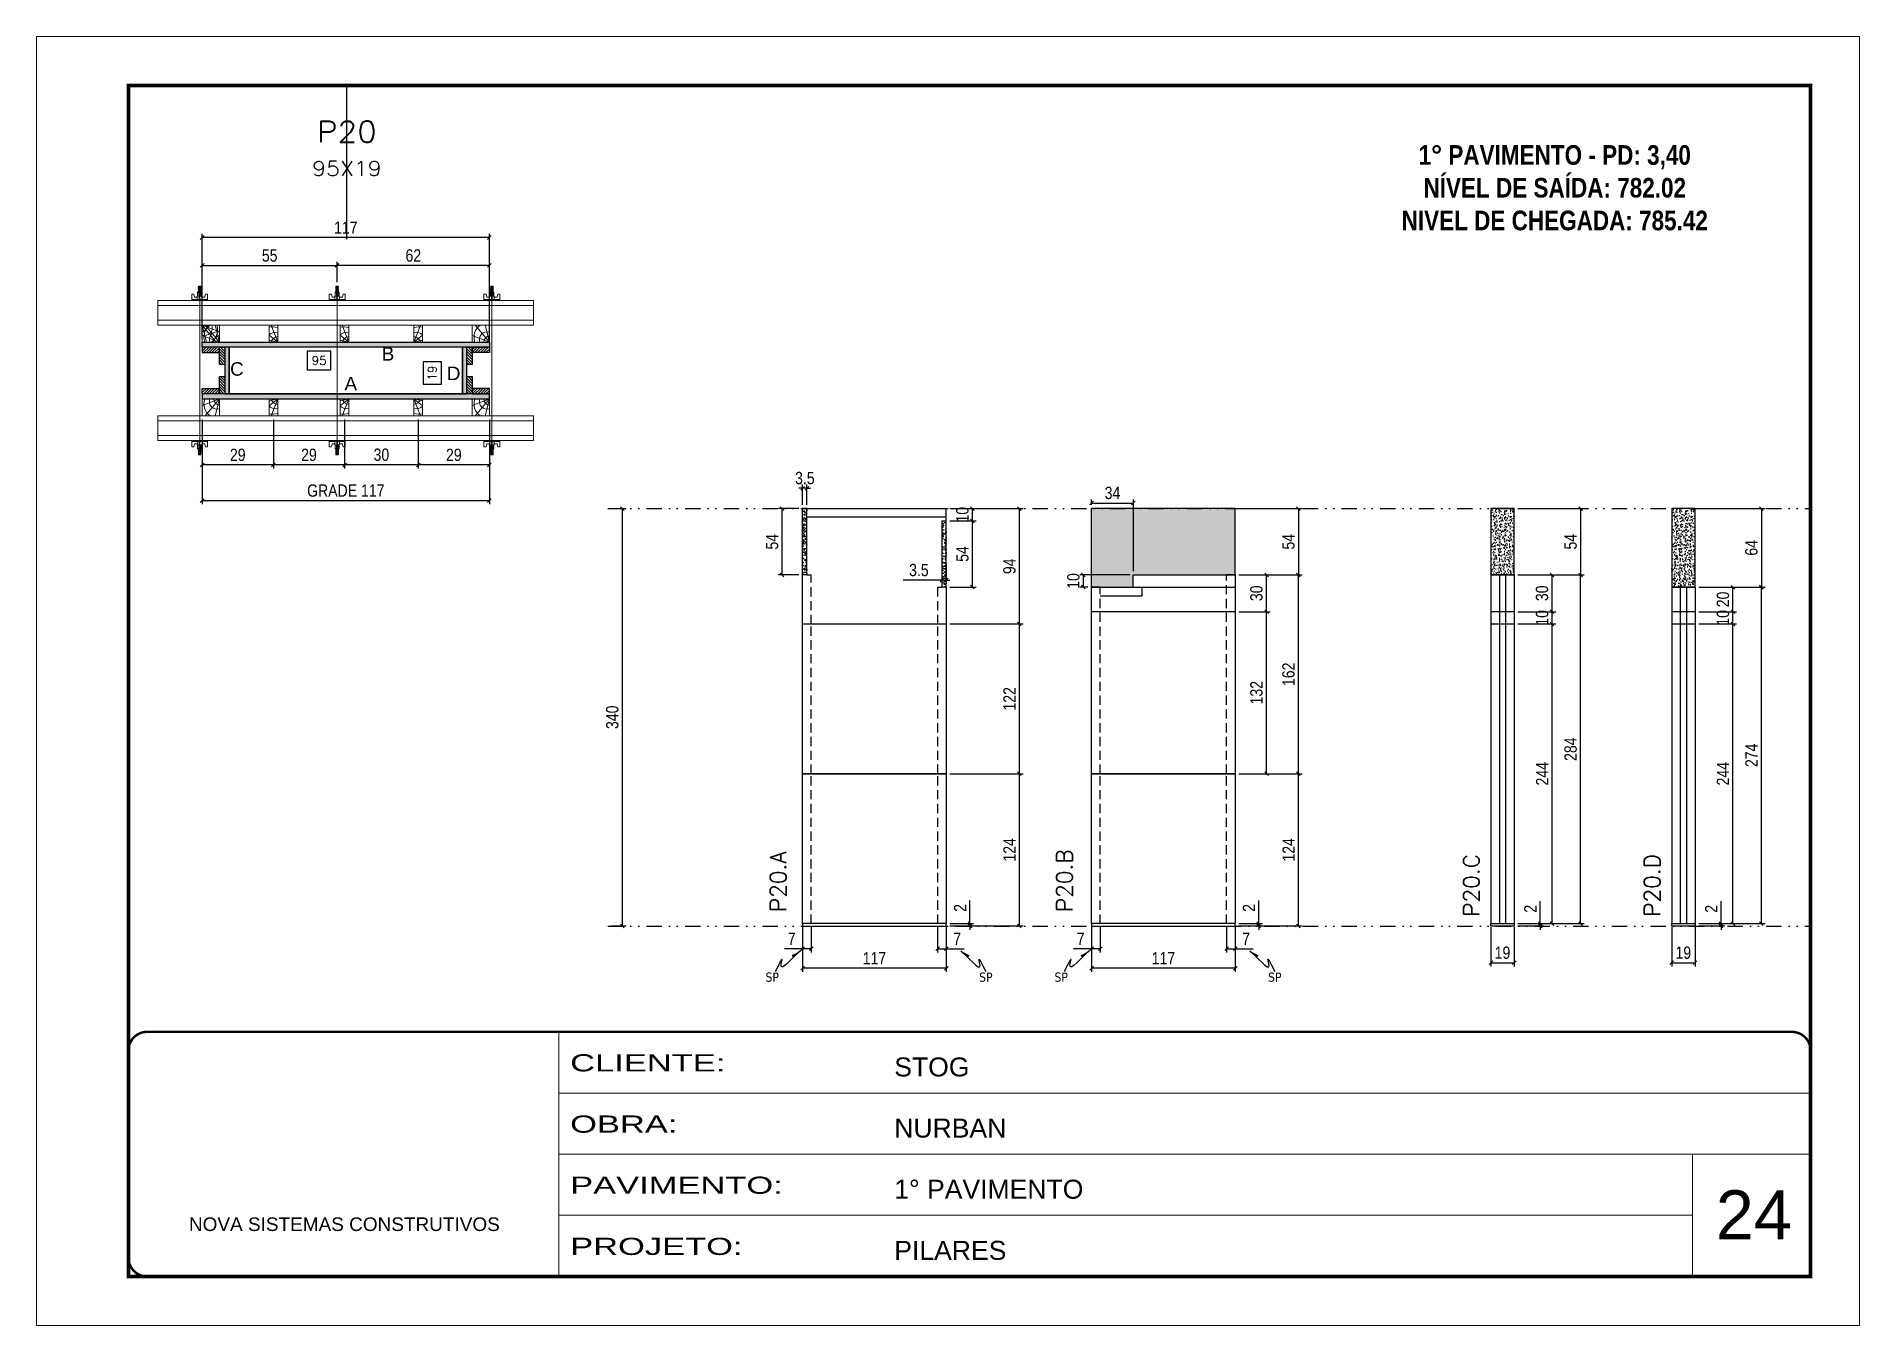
# Model space of a CAD drawing. Header units: millimetres. Extents: x 169816 to 178745, y 96537 to 113647.
# Drawn here: x 174585 to 176070, y 105726 to 106776 of the extents above; entities that cross this region are included whole.
import ezdxf
from ezdxf.enums import TextEntityAlignment as Align

# ---------------------------------------------------------------- set-up
doc = ezdxf.new("R2010")
doc.units = ezdxf.units.MM
for name, pattern in [('CONTINUO', [0]), ('DASHED', [0.75, 0.5, -0.25]), ('DIVIDE2', [0.625, 0.25, -0.125, 0, -0.125, 0, -0.125]), ('HIDDEN', [0.375, 0.25, -0.125])]:
    doc.linetypes.add(name, pattern=pattern)
for name, color, linetype, lineweight in [('CARIMBO', 255, 'Continuous', 9), ('Folhas', 255, 'Continuous', 9), ('Hachura', 251, 'Continuous', 9), ('Madeira', 126, 'Continuous', 18), ('Perfil Metálico', 224, 'Continuous', 18), ('SARRAFO DE PRESSAO', 251, 'DASHED', 9), ('Texto Seção', 7, 'Continuous', 15)]:
    doc.layers.add(name, color=color, linetype=linetype, lineweight=lineweight)
for name, color, linetype in [('CHAPA', 1, 'Continuous'), ('COTA', 241, 'Continuous'), ('Cota Seção (2x)', 241, 'Continuous'), ('MEIO_PONT', 93, 'Continuous'), ('NOMENCLATURA', 7, 'Continuous'), ('Nível', 160, 'Continuous'), ('Painéis', 200, 'Continuous'), ('SARR_2.2x10', 60, 'Continuous'), ('SARR_2.2x7', 40, 'Continuous'), ('SARRAFO', 251, 'Continuous'), ('Sarrafo de Pressão', 42, 'HIDDEN'), ('texto', 7, 'Continuous'), ('Texto de Titulo', 7, 'Continuous'), ('Texto Qtd Sarr', 242, 'Continuous'), ('TEXTO_GERAL', 7, 'Continuous')]:
    doc.layers.add(name, color=color, linetype=linetype)
doc.styles.add('ARIAL', font='arial.ttf')
doc.styles.add('COTA TECNICA', font='techl___.ttf', dxfattribs={"height": 10})
doc.styles.add('COTA TECNICA 2X', font='techl___.ttf', dxfattribs={"height": 10})
doc.styles.add('COTA TECNICA-50', font='techl___.ttf', dxfattribs={"height": 10})
doc.styles.add('REGUA-120', font='ROMANS.shx', dxfattribs={"height": 15})
doc.styles.add('ROMANC', font='techb___.ttf', dxfattribs={"height": 2.5})
doc.styles.add('ROMANS', font='romans.shx')
doc.styles.get("Standard").update_dxf_attribs({"font": 'arial.ttf'})
doc.styles.add('Tecnologia', font='')
doc.styles.get('Tecnologia').set_extended_font_data('Forgotten Futurist')
doc.dimstyles.new('COTA PAINEL-50', dxfattribs={"dimtxt": 10, "dimasz": 3, "dimexe": 3, "dimexo": 3, "dimgap": 3, "dimtad": 1, "dimdec": 1, "dimzin": 12, "dimdsep": 46, "dimtxsty": 'COTA TECNICA-50', "dimblk1": 'OBLIQUE', "dimblk2": 'OBLIQUE', "dimsah": 1, "dimcen": 0.9, "dimclrd": 4, "dimclre": 4, "dimclrt": 240, "dimadec": 1, "dimazin": 3, "dimtfac": 1, "dimtdec": 1, "dimtmove": 0, "dimatfit": 3, "dimfxl": 1, "dimtolj": 1, "dimtzin": 12, "dimarcsym": 0})
doc.dimstyles.new('PAINEL', dxfattribs={"dimtxt": 10, "dimasz": 3, "dimexe": 3, "dimexo": 3, "dimgap": 3, "dimtad": 1, "dimdec": 1, "dimzin": 12, "dimdsep": 46, "dimtxsty": 'COTA TECNICA', "dimblk1": 'OBLIQUE', "dimblk2": 'OBLIQUE', "dimsah": 1, "dimcen": 0.9, "dimclrd": 4, "dimclre": 4, "dimclrt": 240, "dimadec": 1, "dimazin": 3, "dimtfac": 1, "dimtdec": 1, "dimtmove": 0, "dimatfit": 3, "dimfxl": 1, "dimtolj": 1, "dimtzin": 12, "dimarcsym": 0})
doc.dimstyles.new('SECAO PILAR', dxfattribs={"dimtxt": 10, "dimasz": 3, "dimexe": 3, "dimexo": 3, "dimgap": 3, "dimtad": 1, "dimdec": 1, "dimlfac": 0.5, "dimzin": 12, "dimdsep": 46, "dimtxsty": 'COTA TECNICA 2X', "dimblk1": 'OBLIQUE', "dimblk2": 'OBLIQUE', "dimsah": 1, "dimcen": 0.9, "dimclrd": 256, "dimclre": 256, "dimclrt": 256, "dimadec": 1, "dimazin": 3, "dimtfac": 1, "dimtdec": 1, "dimtmove": 0, "dimatfit": 3, "dimfxl": 1, "dimtolj": 1, "dimtzin": 12, "dimarcsym": 0})
doc.dimstyles.new('SECÇÃO 2', dxfattribs={"dimtxt": 7, "dimasz": 6, "dimexe": 0.18, "dimexo": 2, "dimgap": -4, "dimtad": 3, "dimdec": 1, "dimlfac": 0.5, "dimzin": 12, "dimdsep": 46, "dimtxsty": 'ROMANS', "dimblk": 'ARCHTICK', "dimcen": 0.09, "dimse1": 1, "dimse2": 1, "dimsd1": 1, "dimsd2": 1, "dimclrd": 180, "dimclre": 5, "dimclrt": 1, "dimadec": 0, "dimazin": 3, "dimtfac": 1, "dimtdec": 1, "dimtofl": 0, "dimtmove": 0, "dimatfit": 3, "dimldrblk": 'ARCHTICK', "dimfxl": 1, "dimtolj": 1, "dimtzin": 0, "dimarcsym": 0})
doc.dimstyles.get("Standard").update_dxf_attribs({"dimtxt": 0.18, "dimasz": 0.18, "dimexe": 0.18, "dimexo": 0.0625, "dimgap": 0.09, "dimtad": 0, "dimtih": 1, "dimtoh": 1, "dimdec": 4, "dimzin": 0, "dimdsep": 46, "dimtxsty": 'Standard', "dimcen": 0.09, "dimadec": 0, "dimazin": 0, "dimtfac": 1, "dimtdec": 4, "dimtofl": 0, "dimtmove": 0, "dimatfit": 3, "dimfxl": 1, "dimtolj": 1, "dimtzin": 0, "dimarcsym": 0})
pattern_1 = [(45, (184222.4469, 129413.9685), (-1.12253202, 1.12253202), [])]
pattern_2 = [(45, (184077.4469, 129413.9685), (-1.12253202, 1.12253202), [])]

msp = doc.modelspace()

# ---------------------------------------------------------------- texts
at = {"layer": 'CARIMBO', "style": 'ARIAL'}
msp.add_text('24', height=40, dxfattribs=at).set_placement((175952.38, 105795.8))
at = {"layer": 'NOMENCLATURA', "color": 2, "insert": (175821.26, 106713.79), "char_height": 16, "attachment_point": 2, "style": 'ROMANC'}
msp.add_mtext_dynamic_manual_height_columns('\\P1° PAVIMENTO - PD: 3,40\\PNÍVEL DE SAÍDA: 782.02\\PNIVEL DE CHEGADA: 785.42', width=328.3607, gutter_width=1, heights=[0], dxfattribs=at)
at = {"layer": 'texto', "color": 0, "char_height": 7.5, "attachment_point": 5}
for insert in [(175183.84, 106009.39), (175357.86, 106009.39), (175419.2, 106009.39), (175593.22, 106009.39)]:
    msp.add_mtext('{\\fTahoma|b0|i0|c0|p34;\\C4;SP}', dxfattribs=dict(at, insert=insert))
at = {"layer": 'Texto Seção', "char_height": 13, "width": 285.3299, "attachment_point": 7, "rotation": 90, "style": 'REGUA-120'}
for s, insert in [('P20.A', (175195.14, 106062.31)), ('P20.B', (175428.35, 106062.31)), ('\\pxt4;P20.C', (175759.79, 106058.48)), ('\\pxt4;P20.D', (175907.08, 106058.48))]:
    msp.add_mtext(s, dxfattribs=dict(at, insert=insert))
at = {"layer": 'TEXTO_GERAL', "style": 'ARIAL'}
for s, p in [('B', (174870.88, 106517.15)), ('C', (174747.79, 106504.84)), ('D', (174924.36, 106501.22)), ('A', (174840.54, 106492.87))]:
    msp.add_text(s, height=11, dxfattribs=at).set_placement(p, align=Align.MIDDLE_CENTER)

# ---------------------------------------------------------------- blocks, each defined once
blk = doc.blocks.new('9999999999')
at = {"color": 30, "linetype": 'CONTINUO'}
for p, q in [((98564.6, 34230.2), (98564.6, 34429.4)), ((98564.6, 34379.6), (99584, 34379.6)), ((98564.6, 34329.8), (99488, 34329.8)), ((99584, 34329.8), (99488, 34329.8)), ((99488, 34329.8), (99488, 34230.2)), ((98564.6, 34280), (99488, 34280))]:
    blk.add_line(p, q, dxfattribs=at)
at = {"color": 30, "linetype": 'CONTINUO', "const_width": 2}
blk.add_lwpolyline([(99584, 34230.2), (99584, 34414.4, 0.414214), (99569, 34429.4), (98229, 34429.4, 0.414214), (98214, 34414.4), (98214, 34245.2, 0.414214), (98229, 34230.2), (99584, 34230.2)], format="xyb", dxfattribs=at)
at = {"layer": 'Folhas'}
blk.add_lwpolyline([(98139, 34190.2), (99624, 34190.2), (99624, 35240.2), (98139, 35240.2)], close=True, dxfattribs=at)
at = {"layer": 'Folhas', "color": 30, "const_width": 3}
blk.add_lwpolyline([(98214, 34230.2), (99584, 34230.2), (99584, 35200.2), (98214, 35200.2)], close=True, dxfattribs=at)
at = {"color": 7, "linetype": 'Continuous', "ltscale": 5, "style": 'ARIAL'}
for s, height, p in [('STOG', 15.48, (98837.7, 34393.1)), ('NURBAN', 15.48, (98837.7, 34343.3)), ('1° PAVIMENTO', 15.483, (98837.7, 34293.5)), ('NOVA SISTEMAS CONSTRUTIVOS', 11.059, (98263.2, 34267.2)), ('PILARES', 15.48, (98837.7, 34243.7))]:
    blk.add_text(s, height=height, dxfattribs=at).set_placement(p)
at = {"layer": 'Folhas', "color": 7, "style": 'Tecnologia', "width": 1.5}
for s, p in [('CLIENTE:', (98573.7, 34397.2)), ('OBRA:', (98573.7, 34347.3)), ('PAVIMENTO:', (98573.7, 34297.5)), ('PROJETO:', (98573.7, 34247.7))]:
    blk.add_text(s, height=14, dxfattribs=at).set_placement(p)
blk = doc.blocks.new('titulo1')
at = {"layer": 'Defpoints', "color": 252, "linetype": 'HIDDEN', "ltscale": 2}
blk.add_line((0, 0), (0, 125), dxfattribs=at)
at = {"layer": 'Defpoints', "style": 'ROMANS', "oblique": 15}
blk.add_attdef('FOLHA', text='', height=10, dxfattribs=at).set_placement((0, 15.6), align=Align.MIDDLE_CENTER)
at = {"layer": 'Texto Qtd Sarr', "color": 3, "style": 'ROMANS', "oblique": 15}
for tag, height, p in [('TITULO', 17, (0, 71.4)), ('SEÇÃO', 12, (0, 41.5))]:
    blk.add_attdef(tag, text='', height=height, dxfattribs=at).set_placement(p, align=Align.MIDDLE_CENTER)
blk = doc.blocks.new('*D509')
at = {"layer": 'Cota Seção (2x)', "color": 180, "lineweight": -2, "transparency": 16777216}
for p, q in [((174824.4, 106519.2), (174805.1, 106519.2)), ((174805.1, 106519.2), (174805.1, 106504.2)), ((174824.4, 106504.2), (174824.4, 106519.2)), ((174805.1, 106504.2), (174824.4, 106504.2))]:
    blk.add_line(p, q, dxfattribs=at)
at = {"layer": 'Defpoints', "color": 0, "transparency": 16777216}
for p in [(174741.5, 106522.6), (174931.5, 106522.6), (174741.5, 106500.2)]:
    blk.add_point(p, dxfattribs=at)
at = {"layer": 'Cota Seção (2x)', "color": 1, "transparency": 16777216, "insert": (174814.8, 106511.7), "char_height": 7, "attachment_point": 5, "style": 'ROMANS'}
blk.add_mtext('\\A1;95', dxfattribs=at)
blk = doc.blocks.new('_ArchTick')
at = {"color": 0, "linetype": 'ByBlock', "const_width": 0.15}
blk.add_lwpolyline([(-0.5, -0.5), (0.5, 0.5)], dxfattribs=at)
blk = doc.blocks.new('_Oblique')
at = {"color": 0, "linetype": 'ByBlock', "lineweight": -2}
blk.add_line((-0.5, -0.5), (0.5, 0.5), dxfattribs=at)
blk = doc.blocks.new('*D510')
at = {"layer": 'Cota Seção (2x)', "lineweight": -2, "transparency": 16777216}
for p, q in [((174719.5, 106529.6), (174719.5, 106614.9)), ((174953.5, 106611.9), (174719.5, 106611.9)), ((174953.5, 106529.6), (174953.5, 106614.9))]:
    blk.add_line(p, q, dxfattribs=at)
at = {"layer": 'Defpoints', "color": 0, "transparency": 16777216}
for p in [(174719.5, 106611.9), (174719.5, 106526.6), (174953.5, 106526.6)]:
    blk.add_point(p, dxfattribs=at)
at = {"layer": 'Cota Seção (2x)', "lineweight": -2, "transparency": 16777216, "xscale": 3, "yscale": 3, "zscale": 3, "rotation": 180}
blk.add_blockref('_Oblique', (174719.5, 106611.9), dxfattribs=at)
at = {"layer": 'Cota Seção (2x)', "lineweight": -2, "transparency": 16777216, "xscale": 3, "yscale": 3, "zscale": 3}
blk.add_blockref('_Oblique', (174953.5, 106611.9), dxfattribs=at)
at = {"layer": 'Cota Seção (2x)', "transparency": 16777216, "insert": (174836.5, 106619.9), "char_height": 10, "attachment_point": 5, "style": 'COTA TECNICA 2X'}
blk.add_mtext('\\A1;117', dxfattribs=at)
blk = doc.blocks.new('*D511')
at = {"layer": 'Cota Seção (2x)', "lineweight": -2, "transparency": 16777216}
for p, q in [((174829.4, 106575.4), (174829.4, 106592.1)), ((174953.5, 106589.1), (174829.4, 106589.1)), ((174953.5, 106563.6), (174953.5, 106592.1))]:
    blk.add_line(p, q, dxfattribs=at)
at = {"layer": 'Defpoints', "color": 0, "transparency": 16777216}
for p in [(174829.4, 106589.1), (174829.4, 106572.4), (174953.5, 106560.6)]:
    blk.add_point(p, dxfattribs=at)
at = {"layer": 'Cota Seção (2x)', "lineweight": -2, "transparency": 16777216, "xscale": 3, "yscale": 3, "zscale": 3, "rotation": 180}
blk.add_blockref('_Oblique', (174829.4, 106589.1), dxfattribs=at)
at = {"layer": 'Cota Seção (2x)', "lineweight": -2, "transparency": 16777216, "xscale": 3, "yscale": 3, "zscale": 3}
blk.add_blockref('_Oblique', (174953.5, 106589.1), dxfattribs=at)
at = {"layer": 'Cota Seção (2x)', "transparency": 16777216, "insert": (174891.5, 106597.2), "char_height": 10, "attachment_point": 5, "style": 'COTA TECNICA 2X'}
blk.add_mtext('\\A1;62', dxfattribs=at)
blk = doc.blocks.new('*D512')
at = {"layer": 'Cota Seção (2x)', "lineweight": -2, "transparency": 16777216}
for p, q in [((174719.5, 106563.6), (174719.5, 106592.1)), ((174719.5, 106589.1), (174829.4, 106589.1)), ((174829.4, 106575.4), (174829.4, 106592.1))]:
    blk.add_line(p, q, dxfattribs=at)
at = {"layer": 'Defpoints', "color": 0, "transparency": 16777216}
for p in [(174829.4, 106589.1), (174829.4, 106572.4), (174719.5, 106560.6)]:
    blk.add_point(p, dxfattribs=at)
at = {"layer": 'Cota Seção (2x)', "lineweight": -2, "transparency": 16777216, "xscale": 3, "yscale": 3, "zscale": 3, "rotation": 180}
blk.add_blockref('_Oblique', (174719.5, 106589.1), dxfattribs=at)
at = {"layer": 'Cota Seção (2x)', "lineweight": -2, "transparency": 16777216, "xscale": 3, "yscale": 3, "zscale": 3}
blk.add_blockref('_Oblique', (174829.4, 106589.1), dxfattribs=at)
at = {"layer": 'Cota Seção (2x)', "transparency": 16777216, "insert": (174774.5, 106597.2), "char_height": 10, "attachment_point": 5, "style": 'COTA TECNICA 2X'}
blk.add_mtext('\\A1;55', dxfattribs=at)
blk = doc.blocks.new('*D513')
at = {"layer": 'Cota Seção (2x)', "color": 180, "lineweight": -2, "transparency": 16777216}
for p, q in [((174914.4, 106510.5), (174899.4, 106510.5)), ((174899.4, 106510.5), (174899.4, 106492.5)), ((174914.4, 106492.5), (174914.4, 106510.5)), ((174899.4, 106492.5), (174914.4, 106492.5))]:
    blk.add_line(p, q, dxfattribs=at)
at = {"layer": 'Defpoints', "color": 0, "transparency": 16777216}
for p in [(174931.5, 106522.6), (174918.4, 106484.6), (174931.5, 106484.6)]:
    blk.add_point(p, dxfattribs=at)
at = {"layer": 'Cota Seção (2x)', "color": 1, "transparency": 16777216, "insert": (174906.9, 106501.5), "char_height": 7, "attachment_point": 5, "rotation": 90, "style": 'ROMANS'}
blk.add_mtext('\\A1;19', dxfattribs=at)
blk = doc.blocks.new('C')
at = {"layer": 'Hachura', "color": 0}
for p, q in [((0, 3.22), (0, -3.22)), ((0.45, 3.22), (0, 3.22)), ((0.46, 3.16), (0, 3.16)), ((0.46, 3.05), (0, 3.05)), ((0.46, 2.88), (0, 2.88)), ((0, 2.75), (0, -1.16)), ((0.46, 2.65), (0, 2.65)), ((0.46, 2.23), (0, 2.23)), ((0.46, 1.51), (0, 1.51)), ((0.39, 0.49), (0.17, 0.49)), ((0.45, -3.23), (0.45, 3.22)), ((0.45, 3.22), (2.58, 3.22)), ((1.74, 0.97), (0.45, 0.97)), ((1.45, 0.1), (0.45, 0.1)), ((1.35, 1.94), (1.35, 0.96)), ((2.58, 2.39), (1.47, 2.09)), ((1.74, -0.97), (1.74, 0.97)), ((1.74, 0.97), (1.74, 0.84)), ((1.74, 0.97), (1.74, 0.84)), ((1.74, 0.84), (3.35, 0.84)), ((3.35, 0.45), (1.74, 0.45)), ((2.58, 3.22), (2.58, 2.39)), ((3.32, 0.84), (3.32, -0.84)), ((3.35, 0.84), (3.35, -0.84)), ((3.68, 0.45), (3.35, 0.45)), ((3.84, -0.52), (3.35, 0.45)), ((3.35, 0.06), (3.67, -0.57)), ((3.68, 0.45), (4.16, -0.52)), ((3.72, 0.5), (4.25, -0.57)), ((4.37, -0.55), (3.83, 0.53)), ((4.15, 0.45), (3.93, 0.45)), ((4.42, -0.52), (3.93, 0.45)), ((4.15, 0.45), (4.26, 0.45)), ((4.26, 0.45), (4.74, -0.52)), ((4.3, 0.5), (4.83, -0.57)), ((4.95, -0.55), (4.41, 0.53)), ((4.51, 0.45), (4.84, 0.45)), ((5, -0.52), (4.51, 0.45)), ((4.84, 0.45), (5.32, -0.52)), ((4.88, 0.5), (5.41, -0.57)), ((5.53, -0.55), (4.99, 0.53)), ((5.58, -0.52), (5.09, 0.45)), ((5.42, 0.45), (5.09, 0.45)), ((5.58, -0.52), (5.09, 0.45)), ((5.42, 0.45), (5.74, -0.19)), ((5.46, 0.5), (5.74, -0.07)), ((5.74, 0.19), (5.57, 0.53)), ((5.74, 0.32), (5.68, 0.45)), ((5.68, 0.45), (5.74, 0.45)), ((5.74, 0.45), (5.9, 0.29)), ((5.74, 0.45), (5.74, -0.52)), ((5.9, -0.36), (5.9, 0.29)), ((0.45, 0), (0, 0)), ((0.46, -1.52), (0, -1.52)), ((0.46, -2.23), (0, -2.23)), ((0.46, -2.65), (0, -2.65)), ((0.46, -2.88), (0, -2.88)), ((0.46, -3.05), (0, -3.05)), ((0.46, -3.16), (0, -3.16)), ((0, -3.22), (2.57, -3.22)), ((0.08, -0.48), (0.29, -0.48)), ((0.29, -0.48), (0.4, -0.48)), ((0.45, 0), (0.45, -0.97)), ((0.45, -0.16), (1.45, -0.16)), ((0.45, -0.65), (0.45, -0.32)), ((0.45, -3.23), (0.45, -0.65)), ((0.45, -0.97), (1.74, -0.97)), ((1.35, -1.94), (1.35, -0.97)), ((2.58, -2.39), (1.47, -2.1)), ((3.35, -0.32), (1.74, -0.32)), ((3.35, -0.84), (1.74, -0.84)), ((2.58, -3.23), (2.58, -2.39)), ((3.35, -0.07), (3.58, -0.52)), ((3.35, -0.52), (3.58, -0.52)), ((3.84, -0.52), (4.16, -0.52)), ((4.42, -0.52), (4.74, -0.52)), ((4.63, -0.52), (4.74, -0.52)), ((5, -0.52), (5.32, -0.52)), ((5.58, -0.52), (5.74, -0.52)), ((5.74, -0.52), (5.9, -0.36)), ((5.74, -0.52), (5.74, -0.52))]:
    blk.add_line(p, q, dxfattribs=at)
for centre, radius, start, end in [((1.52, 1.94), 0.161, 104.74356, 180), ((1.44, -0.03), 0.129, 272.69497, 87.30503), ((3.81, 0.39), 0.143, 25.56881, 154.43119), ((4.39, 0.39), 0.143, 25.56881, 154.43119), ((4.97, 0.39), 0.143, 25.56881, 154.43119), ((5.55, 0.39), 0.143, 25.56881, 154.43119), ((0.17, -0.37), 0.174, 221.74404, 317.85924), ((1.52, -1.94), 0.161, 180, 255.25644), ((3.71, -0.4), 0.174, 222.14076, 318.25596), ((4.29, -0.4), 0.174, 222.14076, 318.25596), ((4.87, -0.4), 0.174, 222.14076, 318.25596), ((5.45, -0.4), 0.174, 222.14076, 318.25596), ((5.61, -0.4), 0.174, 317.85924, 318.25596)]:
    blk.add_arc(centre, radius, start, end, dxfattribs=at)
blk = doc.blocks.new('PONTALETE')
at = {"layer": 'Madeira'}
for q in [(2.71, 7), (7, 5.76), (7, 1.74)]:
    blk.add_line((0, 0), q, dxfattribs=at)
blk.add_lwpolyline([(0, 0), (7, 0), (7, 7), (0, 7)], close=True, dxfattribs=at)
for centre, radius, start, end in [((2.04, 0.06), 6.23, 37.28179, 109.09128), ((1.09, 0.9), 3.19, 343.60304, 109.98471), ((-0.21, -0.78), 3.09, 14.63219, 86.0383)]:
    blk.add_arc(centre, radius, start, end, dxfattribs=at)
blk = doc.blocks.new('MEIO PONTALETE')
at = {"layer": 'Madeira'}
for q in [(2.71, 7), (3.5, 2.88), (3.5, 0.87)]:
    blk.add_line((0, 0), q, dxfattribs=at)
blk.add_lwpolyline([(0, 0), (3.5, 0), (3.5, 7), (0, 7)], close=True, dxfattribs=at)
for centre, radius, start, end in [((2.04, 0.06), 6.23, 76.44987, 109.09128), ((1.09, 0.9), 3.19, 40.90626, 109.98471), ((-0.21, -0.78), 3.09, 14.63219, 86.0383)]:
    blk.add_arc(centre, radius, start, end, dxfattribs=at)
blk = doc.blocks.new('*D904')
at = {"layer": 'Cota Seção (2x)', "lineweight": -2, "transparency": 16777216}
for p, q in [((174895.5, 106463.6), (174895.5, 106423.7)), ((174953.5, 106463.6), (174953.5, 106423.7)), ((174953.5, 106426.7), (174895.5, 106426.7))]:
    blk.add_line(p, q, dxfattribs=at)
at = {"layer": 'Defpoints', "color": 0, "transparency": 16777216}
for p in [(174895.5, 106466.6), (174953.5, 106466.6), (174895.5, 106426.7)]:
    blk.add_point(p, dxfattribs=at)
at = {"layer": 'Cota Seção (2x)', "lineweight": -2, "transparency": 16777216, "xscale": 3, "yscale": 3, "zscale": 3, "rotation": 180}
blk.add_blockref('_Oblique', (174895.5, 106426.7), dxfattribs=at)
at = {"layer": 'Cota Seção (2x)', "lineweight": -2, "transparency": 16777216, "xscale": 3, "yscale": 3, "zscale": 3}
blk.add_blockref('_Oblique', (174953.5, 106426.7), dxfattribs=at)
at = {"layer": 'Cota Seção (2x)', "transparency": 16777216, "insert": (174924.5, 106434.8), "char_height": 10, "attachment_point": 5, "style": 'COTA TECNICA 2X'}
blk.add_mtext('\\A1;29', dxfattribs=at)
blk = doc.blocks.new('*D905')
at = {"layer": 'Cota Seção (2x)', "lineweight": -2, "transparency": 16777216}
for p, q in [((174835.5, 106463.6), (174835.5, 106423.7)), ((174895.5, 106463.6), (174895.5, 106423.7)), ((174895.5, 106426.7), (174835.5, 106426.7))]:
    blk.add_line(p, q, dxfattribs=at)
at = {"layer": 'Defpoints', "color": 0, "transparency": 16777216}
for p in [(174835.5, 106466.6), (174895.5, 106466.6), (174835.5, 106426.7)]:
    blk.add_point(p, dxfattribs=at)
at = {"layer": 'Cota Seção (2x)', "lineweight": -2, "transparency": 16777216, "xscale": 3, "yscale": 3, "zscale": 3, "rotation": 180}
blk.add_blockref('_Oblique', (174835.5, 106426.7), dxfattribs=at)
at = {"layer": 'Cota Seção (2x)', "lineweight": -2, "transparency": 16777216, "xscale": 3, "yscale": 3, "zscale": 3}
blk.add_blockref('_Oblique', (174895.5, 106426.7), dxfattribs=at)
at = {"layer": 'Cota Seção (2x)', "transparency": 16777216, "insert": (174865.5, 106434.9), "char_height": 10, "attachment_point": 5, "style": 'COTA TECNICA 2X'}
blk.add_mtext('\\A1;30', dxfattribs=at)
blk = doc.blocks.new('*D906')
at = {"layer": 'Cota Seção (2x)', "lineweight": -2, "transparency": 16777216}
for p, q in [((174777.5, 106463.6), (174777.5, 106423.7)), ((174835.5, 106463.6), (174835.5, 106423.7)), ((174835.5, 106426.7), (174777.5, 106426.7))]:
    blk.add_line(p, q, dxfattribs=at)
at = {"layer": 'Defpoints', "color": 0, "transparency": 16777216}
for p in [(174777.5, 106466.6), (174835.5, 106466.6), (174777.5, 106426.7)]:
    blk.add_point(p, dxfattribs=at)
at = {"layer": 'Cota Seção (2x)', "lineweight": -2, "transparency": 16777216, "xscale": 3, "yscale": 3, "zscale": 3, "rotation": 180}
blk.add_blockref('_Oblique', (174777.5, 106426.7), dxfattribs=at)
at = {"layer": 'Cota Seção (2x)', "lineweight": -2, "transparency": 16777216, "xscale": 3, "yscale": 3, "zscale": 3}
blk.add_blockref('_Oblique', (174835.5, 106426.7), dxfattribs=at)
at = {"layer": 'Cota Seção (2x)', "transparency": 16777216, "insert": (174806.5, 106434.8), "char_height": 10, "attachment_point": 5, "style": 'COTA TECNICA 2X'}
blk.add_mtext('\\A1;29', dxfattribs=at)
blk = doc.blocks.new('*D907')
at = {"layer": 'Cota Seção (2x)', "lineweight": -2, "transparency": 16777216}
for p, q in [((174719.5, 106463.6), (174719.5, 106423.7)), ((174777.5, 106463.6), (174777.5, 106423.7)), ((174777.5, 106426.7), (174719.5, 106426.7))]:
    blk.add_line(p, q, dxfattribs=at)
at = {"layer": 'Defpoints', "color": 0, "transparency": 16777216}
for p in [(174719.5, 106466.6), (174777.5, 106466.6), (174719.5, 106426.7)]:
    blk.add_point(p, dxfattribs=at)
at = {"layer": 'Cota Seção (2x)', "lineweight": -2, "transparency": 16777216, "xscale": 3, "yscale": 3, "zscale": 3, "rotation": 180}
blk.add_blockref('_Oblique', (174719.5, 106426.7), dxfattribs=at)
at = {"layer": 'Cota Seção (2x)', "lineweight": -2, "transparency": 16777216, "xscale": 3, "yscale": 3, "zscale": 3}
blk.add_blockref('_Oblique', (174777.5, 106426.7), dxfattribs=at)
at = {"layer": 'Cota Seção (2x)', "transparency": 16777216, "insert": (174748.5, 106434.8), "char_height": 10, "attachment_point": 5, "style": 'COTA TECNICA 2X'}
blk.add_mtext('\\A1;29', dxfattribs=at)
blk = doc.blocks.new('*D908')
at = {"layer": 'Cota Seção (2x)', "lineweight": -2, "transparency": 16777216}
for p, q in [((174719.5, 106463.6), (174719.5, 106394.6)), ((174953.5, 106463.6), (174953.5, 106394.6)), ((174719.5, 106397.6), (174953.5, 106397.6))]:
    blk.add_line(p, q, dxfattribs=at)
at = {"layer": 'Defpoints', "color": 0, "transparency": 16777216}
for p in [(174719.5, 106466.6), (174953.5, 106466.6), (174953.5, 106397.6)]:
    blk.add_point(p, dxfattribs=at)
at = {"layer": 'Cota Seção (2x)', "lineweight": -2, "transparency": 16777216, "xscale": 3, "yscale": 3, "zscale": 3, "rotation": 180}
blk.add_blockref('_Oblique', (174719.5, 106397.6), dxfattribs=at)
at = {"layer": 'Cota Seção (2x)', "lineweight": -2, "transparency": 16777216, "xscale": 3, "yscale": 3, "zscale": 3}
blk.add_blockref('_Oblique', (174953.5, 106397.6), dxfattribs=at)
at = {"layer": 'Cota Seção (2x)', "transparency": 16777216, "insert": (174836.5, 106405.7), "char_height": 10, "attachment_point": 5, "style": 'COTA TECNICA 2X'}
blk.add_mtext('\\A1;GRADE 117', dxfattribs=at)
blk = doc.blocks.new('*D909')
at = {"layer": 'COTA', "color": 4, "lineweight": -2, "transparency": 16777216}
for p, q in [((175053, 106391.1), (175064.8, 106391.1)), ((175061.8, 106051.1), (175061.8, 106391.1)), ((175053, 106051.1), (175064.8, 106051.1))]:
    blk.add_line(p, q, dxfattribs=at)
at = {"layer": 'Defpoints', "color": 0, "transparency": 16777216}
for p in [(175050, 106391.1), (175061.8, 106391.1), (175050, 106051.1)]:
    blk.add_point(p, dxfattribs=at)
at = {"layer": 'COTA', "color": 4, "lineweight": -2, "transparency": 16777216, "xscale": 3, "yscale": 3, "zscale": 3}
for p, rotation in [((175061.8, 106391.1), 90), ((175061.8, 106051.1), 270)]:
    blk.add_blockref('_Oblique', p, dxfattribs=dict(at, rotation=rotation))
at = {"layer": 'COTA', "color": 240, "transparency": 16777216, "insert": (175053.6, 106221.1), "char_height": 10, "attachment_point": 5, "rotation": 90, "style": 'COTA TECNICA-50'}
blk.add_mtext('\\A1;340', dxfattribs=at)
blk = doc.blocks.new('*D514')
at = {"layer": 'COTA', "color": 4, "lineweight": -2, "transparency": 16777216}
for p, q in [((175208.6, 106050.1), (175208.6, 106013.7)), ((175325.6, 106050.1), (175325.6, 106013.7)), ((175325.6, 106016.7), (175208.6, 106016.7))]:
    blk.add_line(p, q, dxfattribs=at)
at = {"layer": 'Defpoints', "color": 0, "transparency": 16777216}
for p in [(175208.6, 106053.1), (175325.6, 106053.1), (175208.6, 106016.7)]:
    blk.add_point(p, dxfattribs=at)
at = {"layer": 'COTA', "color": 4, "lineweight": -2, "transparency": 16777216, "xscale": 3, "yscale": 3, "zscale": 3, "rotation": 180}
blk.add_blockref('_Oblique', (175208.6, 106016.7), dxfattribs=at)
at = {"layer": 'COTA', "color": 4, "lineweight": -2, "transparency": 16777216, "xscale": 3, "yscale": 3, "zscale": 3}
blk.add_blockref('_Oblique', (175325.6, 106016.7), dxfattribs=at)
at = {"layer": 'COTA', "color": 240, "transparency": 16777216, "insert": (175267.1, 106024.8), "char_height": 10, "attachment_point": 5, "style": 'COTA TECNICA'}
blk.add_mtext('\\A1;117', dxfattribs=at)
blk = doc.blocks.new('*D515')
at = {"layer": 'COTA', "color": 4, "lineweight": -2, "transparency": 16777216}
for p, q in [((175318.6, 106050.1), (175318.6, 106029.6)), ((175325.6, 106048.1), (175325.6, 106029.6)), ((175318.6, 106032.6), (175325.6, 106032.6)), ((175325.6, 106032.6), (175340.3, 106032.6))]:
    blk.add_line(p, q, dxfattribs=at)
at = {"layer": 'Defpoints', "color": 0, "transparency": 16777216}
for p in [(175318.6, 106053.1), (175325.6, 106051.1), (175325.6, 106032.6)]:
    blk.add_point(p, dxfattribs=at)
at = {"layer": 'COTA', "color": 4, "lineweight": -2, "transparency": 16777216, "xscale": 3, "yscale": 3, "zscale": 3, "rotation": 180}
blk.add_blockref('_Oblique', (175318.6, 106032.6), dxfattribs=at)
at = {"layer": 'COTA', "color": 4, "lineweight": -2, "transparency": 16777216, "xscale": 3, "yscale": 3, "zscale": 3}
blk.add_blockref('_Oblique', (175325.6, 106032.6), dxfattribs=at)
at = {"layer": 'COTA', "color": 240, "transparency": 16777216, "insert": (175334.5, 106040.6), "char_height": 10, "attachment_point": 5, "style": 'COTA TECNICA-50'}
blk.add_mtext('\\A1;7', dxfattribs=at)
blk = doc.blocks.new('*D516')
at = {"layer": 'COTA', "color": 4, "lineweight": -2, "transparency": 16777216}
for p, q in [((175208.6, 106048.1), (175208.6, 106029.6)), ((175215.6, 106050.1), (175215.6, 106029.6)), ((175208.6, 106032.6), (175193.9, 106032.6)), ((175215.6, 106032.6), (175208.6, 106032.6))]:
    blk.add_line(p, q, dxfattribs=at)
at = {"layer": 'Defpoints', "color": 0, "transparency": 16777216}
for p in [(175208.6, 106051.1), (175215.6, 106053.1), (175208.6, 106032.6)]:
    blk.add_point(p, dxfattribs=at)
at = {"layer": 'COTA', "color": 4, "lineweight": -2, "transparency": 16777216, "xscale": 3, "yscale": 3, "zscale": 3, "rotation": 180}
blk.add_blockref('_Oblique', (175208.6, 106032.6), dxfattribs=at)
at = {"layer": 'COTA', "color": 4, "lineweight": -2, "transparency": 16777216, "xscale": 3, "yscale": 3, "zscale": 3}
blk.add_blockref('_Oblique', (175215.6, 106032.6), dxfattribs=at)
at = {"layer": 'COTA', "color": 240, "transparency": 16777216, "insert": (175199.7, 106040.6), "char_height": 10, "attachment_point": 5, "style": 'COTA TECNICA-50'}
blk.add_mtext('\\A1;7', dxfattribs=at)
blk = doc.blocks.new('*D517')
at = {"layer": 'COTA', "color": 4, "linetype": 'ByBlock', "lineweight": -2, "transparency": 16777216}
for p, q in [((175328.6, 106175.1), (175388.2, 106175.1)), ((175385.2, 106051.1), (175385.2, 106175.1)), ((175328.6, 106051.1), (175388.2, 106051.1))]:
    blk.add_line(p, q, dxfattribs=at)
at = {"layer": 'Defpoints', "color": 0, "linetype": 'ByBlock', "transparency": 16777216}
for p in [(175325.6, 106175.1), (175385.2, 106175.1), (175325.6, 106051.1)]:
    blk.add_point(p, dxfattribs=at)
at = {"layer": 'COTA', "color": 4, "linetype": 'ByBlock', "lineweight": -2, "transparency": 16777216, "xscale": 3, "yscale": 3, "zscale": 3}
for p, rotation in [((175385.2, 106175.1), 90), ((175385.2, 106051.1), 270)]:
    blk.add_blockref('_Oblique', p, dxfattribs=dict(at, rotation=rotation))
at = {"layer": 'COTA', "color": 240, "linetype": 'ByBlock', "transparency": 16777216, "insert": (175377.1, 106113.1), "char_height": 10, "attachment_point": 5, "rotation": 90, "style": 'COTA TECNICA'}
blk.add_mtext('\\A1;124', dxfattribs=at)
blk = doc.blocks.new('*D518')
at = {"layer": 'COTA', "color": 4, "lineweight": -2, "transparency": 16777216}
for p, q in [((175344.9, 106053.1), (175344.9, 106071.9)), ((175328.6, 106053.1), (175347.9, 106053.1)), ((175328.6, 106051.1), (175347.9, 106051.1)), ((175344.9, 106051.1), (175344.9, 106053.1)), ((175344.9, 106051.1), (175344.9, 106048.1))]:
    blk.add_line(p, q, dxfattribs=at)
at = {"layer": 'Defpoints', "color": 0, "transparency": 16777216}
for p in [(175325.6, 106053.1), (175325.6, 106051.1), (175344.9, 106051.1)]:
    blk.add_point(p, dxfattribs=at)
at = {"layer": 'COTA', "color": 4, "lineweight": -2, "transparency": 16777216, "xscale": 3, "yscale": 3, "zscale": 3}
for p, rotation in [((175344.9, 106053.1), 270), ((175344.9, 106051.1), 90)]:
    blk.add_blockref('_Oblique', p, dxfattribs=dict(at, rotation=rotation))
at = {"layer": 'COTA', "color": 240, "transparency": 16777216, "insert": (175336.9, 106065.8), "char_height": 10, "attachment_point": 5, "rotation": 90, "style": 'COTA TECNICA-50'}
blk.add_mtext('\\A1;2', dxfattribs=at)
blk = doc.blocks.new('*D519')
at = {"layer": 'COTA', "color": 4, "linetype": 'ByBlock', "lineweight": -2, "transparency": 16777216}
for p, q in [((175328.6, 106175.1), (175388.2, 106175.1)), ((175385.2, 106051.1), (175385.2, 106175.1)), ((175328.6, 106051.1), (175388.2, 106051.1))]:
    blk.add_line(p, q, dxfattribs=at)
at = {"layer": 'Defpoints', "color": 0, "linetype": 'ByBlock', "transparency": 16777216}
for p in [(175325.6, 106175.1), (175385.2, 106175.1), (175325.6, 106051.1)]:
    blk.add_point(p, dxfattribs=at)
at = {"layer": 'COTA', "color": 4, "linetype": 'ByBlock', "lineweight": -2, "transparency": 16777216, "xscale": 3, "yscale": 3, "zscale": 3}
for p, rotation in [((175385.2, 106175.1), 90), ((175385.2, 106051.1), 270)]:
    blk.add_blockref('_Oblique', p, dxfattribs=dict(at, rotation=rotation))
at = {"layer": 'COTA', "color": 240, "linetype": 'ByBlock', "transparency": 16777216, "insert": (175377.1, 106113.1), "char_height": 10, "attachment_point": 5, "rotation": 90, "style": 'COTA TECNICA'}
blk.add_mtext('\\A1;124', dxfattribs=at)
blk = doc.blocks.new('*D520')
at = {"layer": 'COTA', "color": 4, "lineweight": -2, "transparency": 16777216}
for p, q in [((175769.2, 106050.1), (175769.2, 106018.2)), ((175788.2, 106050.1), (175788.2, 106018.2)), ((175769.2, 106021.2), (175788.2, 106021.2))]:
    blk.add_line(p, q, dxfattribs=at)
at = {"layer": 'Defpoints', "color": 0, "transparency": 16777216}
for p in [(175769.2, 106053.1), (175788.2, 106053.1), (175788.2, 106021.2)]:
    blk.add_point(p, dxfattribs=at)
at = {"layer": 'COTA', "color": 4, "lineweight": -2, "transparency": 16777216, "xscale": 3, "yscale": 3, "zscale": 3, "rotation": 180}
blk.add_blockref('_Oblique', (175769.2, 106021.2), dxfattribs=at)
at = {"layer": 'COTA', "color": 4, "lineweight": -2, "transparency": 16777216, "xscale": 3, "yscale": 3, "zscale": 3}
blk.add_blockref('_Oblique', (175788.2, 106021.2), dxfattribs=at)
at = {"layer": 'COTA', "color": 240, "transparency": 16777216, "insert": (175778.7, 106029.3), "char_height": 10, "attachment_point": 5, "style": 'COTA TECNICA'}
blk.add_mtext('\\A1;19', dxfattribs=at)
blk = doc.blocks.new('*D521')
at = {"layer": 'COTA', "color": 4, "lineweight": -2, "transparency": 16777216}
for p, q in [((175809.4, 106053.1), (175809.4, 106071.2)), ((175791.2, 106053.1), (175812.4, 106053.1)), ((175791.2, 106051.1), (175812.4, 106051.1)), ((175809.4, 106051.1), (175809.4, 106053.1)), ((175809.4, 106051.1), (175809.4, 106048.1))]:
    blk.add_line(p, q, dxfattribs=at)
at = {"layer": 'Defpoints', "color": 0, "transparency": 16777216}
for p in [(175788.2, 106053.1), (175788.2, 106051.1), (175809.4, 106053.1)]:
    blk.add_point(p, dxfattribs=at)
at = {"layer": 'COTA', "color": 4, "lineweight": -2, "transparency": 16777216, "xscale": 3, "yscale": 3, "zscale": 3}
for p, rotation in [((175809.4, 106053.1), 270), ((175809.4, 106051.1), 90)]:
    blk.add_blockref('_Oblique', p, dxfattribs=dict(at, rotation=rotation))
at = {"layer": 'COTA', "color": 240, "transparency": 16777216, "insert": (175801.4, 106065.1), "char_height": 10, "attachment_point": 5, "rotation": 90, "style": 'COTA TECNICA-50'}
blk.add_mtext('\\A1;2', dxfattribs=at)
blk = doc.blocks.new('*D910')
at = {"layer": 'COTA', "color": 4, "linetype": 'ByBlock', "lineweight": -2, "transparency": 16777216}
for p, q in [((175791.2, 106391.1), (175845.3, 106391.1)), ((175842.3, 106391.1), (175842.3, 106337)), ((175791.2, 106337), (175845.3, 106337))]:
    blk.add_line(p, q, dxfattribs=at)
at = {"layer": 'Defpoints', "color": 0, "linetype": 'ByBlock', "transparency": 16777216}
for p in [(175788.2, 106391.1), (175788.2, 106337), (175842.3, 106337)]:
    blk.add_point(p, dxfattribs=at)
at = {"layer": 'COTA', "color": 4, "linetype": 'ByBlock', "lineweight": -2, "transparency": 16777216, "xscale": 3, "yscale": 3, "zscale": 3}
for p, rotation in [((175842.3, 106391.1), 90), ((175842.3, 106337), 270)]:
    blk.add_blockref('_Oblique', p, dxfattribs=dict(at, rotation=rotation))
at = {"layer": 'COTA', "color": 240, "linetype": 'ByBlock', "transparency": 16777216, "insert": (175834.2, 106364.1), "char_height": 10, "attachment_point": 5, "rotation": 90, "style": 'COTA TECNICA'}
blk.add_mtext('\\A1;54', dxfattribs=at)
blk = doc.blocks.new('*D522')
at = {"layer": 'COTA', "color": 4, "lineweight": -2, "transparency": 16777216}
for p, q in [((175791.2, 106307.1), (175822.1, 106307.1)), ((175791.2, 106297.1), (175822.1, 106297.1)), ((175819.1, 106297.1), (175819.1, 106307.1))]:
    blk.add_line(p, q, dxfattribs=at)
at = {"layer": 'Defpoints', "color": 0, "transparency": 16777216}
for p in [(175788.2, 106307.1), (175788.2, 106297.1), (175819.1, 106307.1)]:
    blk.add_point(p, dxfattribs=at)
at = {"layer": 'COTA', "color": 4, "lineweight": -2, "transparency": 16777216, "xscale": 3, "yscale": 3, "zscale": 3}
for p, rotation in [((175819.1, 106307.1), 90), ((175819.1, 106297.1), 270)]:
    blk.add_blockref('_Oblique', p, dxfattribs=dict(at, rotation=rotation))
at = {"layer": 'COTA', "color": 240, "transparency": 16777216, "insert": (175811, 106302.1), "char_height": 10, "attachment_point": 5, "rotation": 90, "style": 'COTA TECNICA-50'}
blk.add_mtext('\\A1;10', dxfattribs=at)
blk = doc.blocks.new('*D911')
at = {"layer": 'COTA', "color": 4, "lineweight": -2, "transparency": 16777216}
for p, q in [((175791.2, 106297.1), (175822.1, 106297.1)), ((175819.1, 106053.1), (175819.1, 106297.1)), ((175791.2, 106053.1), (175822.1, 106053.1))]:
    blk.add_line(p, q, dxfattribs=at)
at = {"layer": 'Defpoints', "color": 0, "transparency": 16777216}
for p in [(175788.2, 106297.1), (175819.1, 106297.1), (175788.2, 106053.1)]:
    blk.add_point(p, dxfattribs=at)
at = {"layer": 'COTA', "color": 4, "lineweight": -2, "transparency": 16777216, "xscale": 3, "yscale": 3, "zscale": 3}
for p, rotation in [((175819.1, 106297.1), 90), ((175819.1, 106053.1), 270)]:
    blk.add_blockref('_Oblique', p, dxfattribs=dict(at, rotation=rotation))
at = {"layer": 'COTA', "color": 240, "transparency": 16777216, "insert": (175811, 106175.1), "char_height": 10, "attachment_point": 5, "rotation": 90, "style": 'COTA TECNICA'}
blk.add_mtext('\\A1;244', dxfattribs=at)
blk = doc.blocks.new('*D523')
at = {"layer": 'COTA', "color": 4, "lineweight": -2, "transparency": 16777216}
for p, q in [((175444, 106050.1), (175444, 106013.7)), ((175561, 106050.1), (175561, 106013.7)), ((175561, 106016.7), (175444, 106016.7))]:
    blk.add_line(p, q, dxfattribs=at)
at = {"layer": 'Defpoints', "color": 0, "transparency": 16777216}
for p in [(175444, 106053.1), (175561, 106053.1), (175444, 106016.7)]:
    blk.add_point(p, dxfattribs=at)
at = {"layer": 'COTA', "color": 4, "lineweight": -2, "transparency": 16777216, "xscale": 3, "yscale": 3, "zscale": 3, "rotation": 180}
blk.add_blockref('_Oblique', (175444, 106016.7), dxfattribs=at)
at = {"layer": 'COTA', "color": 4, "lineweight": -2, "transparency": 16777216, "xscale": 3, "yscale": 3, "zscale": 3}
blk.add_blockref('_Oblique', (175561, 106016.7), dxfattribs=at)
at = {"layer": 'COTA', "color": 240, "transparency": 16777216, "insert": (175502.5, 106024.8), "char_height": 10, "attachment_point": 5, "style": 'COTA TECNICA'}
blk.add_mtext('\\A1;117', dxfattribs=at)
blk = doc.blocks.new('*D524')
at = {"layer": 'COTA', "color": 4, "lineweight": -2, "transparency": 16777216}
for p, q in [((175554, 106050.1), (175554, 106029.6)), ((175561, 106048.1), (175561, 106029.6)), ((175554, 106032.6), (175561, 106032.6)), ((175561, 106032.6), (175575.7, 106032.6))]:
    blk.add_line(p, q, dxfattribs=at)
at = {"layer": 'Defpoints', "color": 0, "transparency": 16777216}
for p in [(175554, 106053.1), (175561, 106051.1), (175561, 106032.6)]:
    blk.add_point(p, dxfattribs=at)
at = {"layer": 'COTA', "color": 4, "lineweight": -2, "transparency": 16777216, "xscale": 3, "yscale": 3, "zscale": 3, "rotation": 180}
blk.add_blockref('_Oblique', (175554, 106032.6), dxfattribs=at)
at = {"layer": 'COTA', "color": 4, "lineweight": -2, "transparency": 16777216, "xscale": 3, "yscale": 3, "zscale": 3}
blk.add_blockref('_Oblique', (175561, 106032.6), dxfattribs=at)
at = {"layer": 'COTA', "color": 240, "transparency": 16777216, "insert": (175569.8, 106040.6), "char_height": 10, "attachment_point": 5, "style": 'COTA TECNICA-50'}
blk.add_mtext('\\A1;7', dxfattribs=at)
blk = doc.blocks.new('*D525')
at = {"layer": 'COTA', "color": 4, "lineweight": -2, "transparency": 16777216}
for p, q in [((175444, 106048.1), (175444, 106029.6)), ((175451, 106050.1), (175451, 106029.6)), ((175444, 106032.6), (175429.2, 106032.6)), ((175451, 106032.6), (175444, 106032.6))]:
    blk.add_line(p, q, dxfattribs=at)
at = {"layer": 'Defpoints', "color": 0, "transparency": 16777216}
for p in [(175444, 106051.1), (175451, 106053.1), (175444, 106032.6)]:
    blk.add_point(p, dxfattribs=at)
at = {"layer": 'COTA', "color": 4, "lineweight": -2, "transparency": 16777216, "xscale": 3, "yscale": 3, "zscale": 3, "rotation": 180}
blk.add_blockref('_Oblique', (175444, 106032.6), dxfattribs=at)
at = {"layer": 'COTA', "color": 4, "lineweight": -2, "transparency": 16777216, "xscale": 3, "yscale": 3, "zscale": 3}
blk.add_blockref('_Oblique', (175451, 106032.6), dxfattribs=at)
at = {"layer": 'COTA', "color": 240, "transparency": 16777216, "insert": (175435.1, 106040.6), "char_height": 10, "attachment_point": 5, "style": 'COTA TECNICA-50'}
blk.add_mtext('\\A1;7', dxfattribs=at)
blk = doc.blocks.new('*D526')
at = {"layer": 'COTA', "color": 4, "linetype": 'ByBlock', "lineweight": -2, "transparency": 16777216}
for p, q in [((175564, 106175.1), (175615.5, 106175.1)), ((175612.5, 106051.1), (175612.5, 106175.1)), ((175564, 106051.1), (175615.5, 106051.1))]:
    blk.add_line(p, q, dxfattribs=at)
at = {"layer": 'Defpoints', "color": 0, "linetype": 'ByBlock', "transparency": 16777216}
for p in [(175561, 106175.1), (175612.5, 106175.1), (175561, 106051.1)]:
    blk.add_point(p, dxfattribs=at)
at = {"layer": 'COTA', "color": 4, "linetype": 'ByBlock', "lineweight": -2, "transparency": 16777216, "xscale": 3, "yscale": 3, "zscale": 3}
for p, rotation in [((175612.5, 106175.1), 90), ((175612.5, 106051.1), 270)]:
    blk.add_blockref('_Oblique', p, dxfattribs=dict(at, rotation=rotation))
at = {"layer": 'COTA', "color": 240, "linetype": 'ByBlock', "transparency": 16777216, "insert": (175604.5, 106113.1), "char_height": 10, "attachment_point": 5, "rotation": 90, "style": 'COTA TECNICA'}
blk.add_mtext('\\A1;124', dxfattribs=at)
blk = doc.blocks.new('*D527')
at = {"layer": 'COTA', "color": 4, "lineweight": -2, "transparency": 16777216}
for p, q in [((175580.2, 106053.1), (175580.2, 106071.9)), ((175564, 106053.1), (175583.2, 106053.1)), ((175564, 106051.1), (175583.2, 106051.1)), ((175580.2, 106051.1), (175580.2, 106053.1)), ((175580.2, 106051.1), (175580.2, 106048.1))]:
    blk.add_line(p, q, dxfattribs=at)
at = {"layer": 'Defpoints', "color": 0, "transparency": 16777216}
for p in [(175561, 106053.1), (175561, 106051.1), (175580.2, 106051.1)]:
    blk.add_point(p, dxfattribs=at)
at = {"layer": 'COTA', "color": 4, "lineweight": -2, "transparency": 16777216, "xscale": 3, "yscale": 3, "zscale": 3}
for p, rotation in [((175580.2, 106053.1), 270), ((175580.2, 106051.1), 90)]:
    blk.add_blockref('_Oblique', p, dxfattribs=dict(at, rotation=rotation))
at = {"layer": 'COTA', "color": 240, "transparency": 16777216, "insert": (175572.2, 106065.8), "char_height": 10, "attachment_point": 5, "rotation": 90, "style": 'COTA TECNICA-50'}
blk.add_mtext('\\A1;2', dxfattribs=at)
blk = doc.blocks.new('*D528')
at = {"layer": 'COTA', "color": 4, "linetype": 'ByBlock', "lineweight": -2, "transparency": 16777216}
for p, q in [((175564, 106175.1), (175615.5, 106175.1)), ((175612.5, 106051.1), (175612.5, 106175.1)), ((175564, 106051.1), (175615.5, 106051.1))]:
    blk.add_line(p, q, dxfattribs=at)
at = {"layer": 'Defpoints', "color": 0, "linetype": 'ByBlock', "transparency": 16777216}
for p in [(175561, 106175.1), (175612.5, 106175.1), (175561, 106051.1)]:
    blk.add_point(p, dxfattribs=at)
at = {"layer": 'COTA', "color": 4, "linetype": 'ByBlock', "lineweight": -2, "transparency": 16777216, "xscale": 3, "yscale": 3, "zscale": 3}
for p, rotation in [((175612.5, 106175.1), 90), ((175612.5, 106051.1), 270)]:
    blk.add_blockref('_Oblique', p, dxfattribs=dict(at, rotation=rotation))
at = {"layer": 'COTA', "color": 240, "linetype": 'ByBlock', "transparency": 16777216, "insert": (175604.5, 106113.1), "char_height": 10, "attachment_point": 5, "rotation": 90, "style": 'COTA TECNICA'}
blk.add_mtext('\\A1;124', dxfattribs=at)
blk = doc.blocks.new('*D529')
at = {"layer": 'COTA', "color": 4, "lineweight": -2, "transparency": 16777216}
for p, q in [((175564, 106337.1), (175615.5, 106337.1)), ((175612.5, 106175.1), (175612.5, 106337.1)), ((175564, 106175.1), (175615.5, 106175.1))]:
    blk.add_line(p, q, dxfattribs=at)
at = {"layer": 'Defpoints', "color": 0, "transparency": 16777216}
for p in [(175561, 106337.1), (175612.5, 106337.1), (175561, 106175.1)]:
    blk.add_point(p, dxfattribs=at)
at = {"layer": 'COTA', "color": 4, "lineweight": -2, "transparency": 16777216, "xscale": 3, "yscale": 3, "zscale": 3}
for p, rotation in [((175612.5, 106337.1), 90), ((175612.5, 106175.1), 270)]:
    blk.add_blockref('_Oblique', p, dxfattribs=dict(at, rotation=rotation))
at = {"layer": 'COTA', "color": 240, "transparency": 16777216, "insert": (175604.4, 106256.1), "char_height": 10, "attachment_point": 5, "rotation": 90, "style": 'COTA TECNICA-50'}
blk.add_mtext('\\A1;162', dxfattribs=at)
blk = doc.blocks.new('*D530')
at = {"layer": 'COTA', "color": 4, "lineweight": -2, "transparency": 16777216}
for p, q in [((175564, 106391.1), (175615.5, 106391.1)), ((175612.5, 106391.1), (175612.5, 106337.1)), ((175564, 106337.1), (175615.5, 106337.1))]:
    blk.add_line(p, q, dxfattribs=at)
at = {"layer": 'Defpoints', "color": 0, "transparency": 16777216}
for p in [(175561, 106391.1), (175561, 106337.1), (175612.5, 106337.1)]:
    blk.add_point(p, dxfattribs=at)
at = {"layer": 'COTA', "color": 4, "lineweight": -2, "transparency": 16777216, "xscale": 3, "yscale": 3, "zscale": 3}
for p, rotation in [((175612.5, 106391.1), 90), ((175612.5, 106337.1), 270)]:
    blk.add_blockref('_Oblique', p, dxfattribs=dict(at, rotation=rotation))
at = {"layer": 'COTA', "color": 240, "transparency": 16777216, "insert": (175604.4, 106364.1), "char_height": 10, "attachment_point": 5, "rotation": 90, "style": 'COTA TECNICA-50'}
blk.add_mtext('\\A1;54', dxfattribs=at)
blk = doc.blocks.new('*D912')
at = {"layer": 'COTA', "color": 4, "lineweight": -2, "transparency": 16777216}
for p, q in [((175208.6, 106407.7), (175205.6, 106407.7)), ((175208.6, 106394.1), (175208.6, 106410.7)), ((175212.1, 106407.7), (175208.6, 106407.7)), ((175212.1, 106394.1), (175212.1, 106410.7)), ((175212.1, 106407.7), (175215.1, 106407.7))]:
    blk.add_line(p, q, dxfattribs=at)
at = {"layer": 'Defpoints', "color": 0, "transparency": 16777216}
for p in [(175208.6, 106407.7), (175208.6, 106391.1), (175212.1, 106391.1)]:
    blk.add_point(p, dxfattribs=at)
at = {"layer": 'COTA', "color": 4, "lineweight": -2, "transparency": 16777216, "xscale": 3, "yscale": 3, "zscale": 3}
blk.add_blockref('_Oblique', (175208.6, 106407.7), dxfattribs=at)
at = {"layer": 'COTA', "color": 4, "lineweight": -2, "transparency": 16777216, "xscale": 3, "yscale": 3, "zscale": 3, "rotation": 180}
blk.add_blockref('_Oblique', (175212.1, 106407.7), dxfattribs=at)
at = {"layer": 'COTA', "color": 240, "transparency": 16777216, "insert": (175210.4, 106415.9), "char_height": 10, "attachment_point": 5, "style": 'COTA TECNICA'}
blk.add_mtext('\\A1;3.5', dxfattribs=at)
blk = doc.blocks.new('*D913')
at = {"layer": 'COTA', "color": 4, "lineweight": -2, "transparency": 16777216}
for p, q in [((175328.6, 106381.1), (175349.9, 106381.1)), ((175346.9, 106327.1), (175346.9, 106381.1)), ((175328.6, 106327.1), (175349.9, 106327.1))]:
    blk.add_line(p, q, dxfattribs=at)
at = {"layer": 'Defpoints', "color": 0, "transparency": 16777216}
for p in [(175325.6, 106381.1), (175346.9, 106381.1), (175325.6, 106327.1)]:
    blk.add_point(p, dxfattribs=at)
at = {"layer": 'COTA', "color": 4, "lineweight": -2, "transparency": 16777216, "xscale": 3, "yscale": 3, "zscale": 3}
for p, rotation in [((175346.9, 106381.1), 90), ((175346.9, 106327.1), 270)]:
    blk.add_blockref('_Oblique', p, dxfattribs=dict(at, rotation=rotation))
at = {"layer": 'COTA', "color": 240, "transparency": 16777216, "insert": (175338.8, 106354.1), "char_height": 10, "attachment_point": 5, "rotation": 90, "style": 'COTA TECNICA'}
blk.add_mtext('\\A1;54', dxfattribs=at)
blk = doc.blocks.new('*D914')
at = {"layer": 'COTA', "color": 4, "lineweight": -2, "transparency": 16777216}
for p, q in [((175205.6, 106391.1), (175188.9, 106391.1)), ((175191.9, 106337.1), (175191.9, 106391.1)), ((175205.6, 106337.1), (175188.9, 106337.1))]:
    blk.add_line(p, q, dxfattribs=at)
at = {"layer": 'Defpoints', "color": 0, "transparency": 16777216}
for p in [(175191.9, 106391.1), (175208.6, 106391.1), (175208.6, 106337.1)]:
    blk.add_point(p, dxfattribs=at)
at = {"layer": 'COTA', "color": 4, "lineweight": -2, "transparency": 16777216, "xscale": 3, "yscale": 3, "zscale": 3}
for p, rotation in [((175191.9, 106391.1), 90), ((175191.9, 106337.1), 270)]:
    blk.add_blockref('_Oblique', p, dxfattribs=dict(at, rotation=rotation))
at = {"layer": 'COTA', "color": 240, "transparency": 16777216, "insert": (175183.8, 106364.1), "char_height": 10, "attachment_point": 5, "rotation": 90, "style": 'COTA TECNICA'}
blk.add_mtext('\\A1;54', dxfattribs=at)
blk = doc.blocks.new('*D915')
at = {"layer": 'COTA', "color": 4, "lineweight": -2, "transparency": 16777216}
for p, q in [((175475, 106337.1), (175434.3, 106337.1)), ((175441, 106327.1), (175434.3, 106327.1)), ((175437.3, 106327.1), (175437.3, 106337.1))]:
    blk.add_line(p, q, dxfattribs=at)
at = {"layer": 'Defpoints', "color": 0, "transparency": 16777216}
for p in [(175437.3, 106337.1), (175444, 106327.1), (175478, 106337.1)]:
    blk.add_point(p, dxfattribs=at)
at = {"layer": 'COTA', "color": 4, "lineweight": -2, "transparency": 16777216, "xscale": 3, "yscale": 3, "zscale": 3}
for p, rotation in [((175437.3, 106337.1), 90), ((175437.3, 106327.1), 270)]:
    blk.add_blockref('_Oblique', p, dxfattribs=dict(at, rotation=rotation))
at = {"layer": 'COTA', "color": 240, "transparency": 16777216, "insert": (175429.2, 106332.1), "char_height": 10, "attachment_point": 5, "rotation": 90, "style": 'COTA TECNICA'}
blk.add_mtext('\\A1;10', dxfattribs=at)
blk = doc.blocks.new('*D531')
at = {"layer": 'COTA', "color": 4, "lineweight": -2, "transparency": 16777216}
for p, q in [((175791.2, 106337.1), (175845.3, 106337.1)), ((175842.3, 106053.1), (175842.3, 106337.1)), ((175791.2, 106053.1), (175845.3, 106053.1))]:
    blk.add_line(p, q, dxfattribs=at)
at = {"layer": 'Defpoints', "color": 0, "transparency": 16777216}
for p in [(175788.2, 106337.1), (175842.3, 106337.1), (175788.2, 106053.1)]:
    blk.add_point(p, dxfattribs=at)
at = {"layer": 'COTA', "color": 4, "lineweight": -2, "transparency": 16777216, "xscale": 3, "yscale": 3, "zscale": 3}
for p, rotation in [((175842.3, 106337.1), 90), ((175842.3, 106053.1), 270)]:
    blk.add_blockref('_Oblique', p, dxfattribs=dict(at, rotation=rotation))
at = {"layer": 'COTA', "color": 240, "transparency": 16777216, "insert": (175834.2, 106195.1), "char_height": 10, "attachment_point": 5, "rotation": 90, "style": 'COTA TECNICA'}
blk.add_mtext('\\A1;284', dxfattribs=at)
blk = doc.blocks.new('*D916')
at = {"layer": 'COTA', "color": 4, "lineweight": -2, "transparency": 16777216}
for p, q in [((175328.6, 106391.1), (175349.9, 106391.1)), ((175346.9, 106381.1), (175346.9, 106391.1)), ((175328.6, 106381.1), (175349.9, 106381.1))]:
    blk.add_line(p, q, dxfattribs=at)
at = {"layer": 'Defpoints', "color": 0, "transparency": 16777216}
for p in [(175325.6, 106391.1), (175346.9, 106391.1), (175325.6, 106381.1)]:
    blk.add_point(p, dxfattribs=at)
at = {"layer": 'COTA', "color": 4, "lineweight": -2, "transparency": 16777216, "xscale": 3, "yscale": 3, "zscale": 3}
for p, rotation in [((175346.9, 106391.1), 90), ((175346.9, 106381.1), 270)]:
    blk.add_blockref('_Oblique', p, dxfattribs=dict(at, rotation=rotation))
at = {"layer": 'COTA', "color": 240, "transparency": 16777216, "insert": (175338.8, 106386.1), "char_height": 10, "attachment_point": 5, "rotation": 90, "style": 'COTA TECNICA'}
blk.add_mtext('\\A1;10', dxfattribs=at)
blk = doc.blocks.new('*D532')
at = {"layer": 'COTA', "color": 4, "lineweight": -2, "transparency": 16777216}
for p, q in [((175322.1, 106346.4), (175322.1, 106329.8)), ((175325.6, 106346.4), (175325.6, 106329.8)), ((175322.1, 106332.8), (175290.5, 106332.8)), ((175325.6, 106332.8), (175322.1, 106332.8)), ((175325.6, 106332.8), (175328.6, 106332.8))]:
    blk.add_line(p, q, dxfattribs=at)
at = {"layer": 'Defpoints', "color": 0, "transparency": 16777216}
for p in [(175322.1, 106349.4), (175325.6, 106349.4), (175325.6, 106332.8)]:
    blk.add_point(p, dxfattribs=at)
at = {"layer": 'COTA', "color": 4, "lineweight": -2, "transparency": 16777216, "xscale": 3, "yscale": 3, "zscale": 3}
blk.add_blockref('_Oblique', (175322.1, 106332.8), dxfattribs=at)
at = {"layer": 'COTA', "color": 4, "lineweight": -2, "transparency": 16777216, "xscale": 3, "yscale": 3, "zscale": 3, "rotation": 180}
blk.add_blockref('_Oblique', (175325.6, 106332.8), dxfattribs=at)
at = {"layer": 'COTA', "color": 240, "transparency": 16777216, "insert": (175303.3, 106341), "char_height": 10, "attachment_point": 5, "style": 'COTA TECNICA'}
blk.add_mtext('\\A1;3.5', dxfattribs=at)
blk = doc.blocks.new('*D917')
at = {"layer": 'COTA', "color": 4, "lineweight": -2, "transparency": 16777216}
for p, q in [((175444, 106394.1), (175444, 106398.6)), ((175444, 106395.6), (175478, 106395.6)), ((175478, 106340.1), (175478, 106398.6))]:
    blk.add_line(p, q, dxfattribs=at)
at = {"layer": 'Defpoints', "color": 0, "transparency": 16777216}
for p in [(175444, 106391.1), (175478, 106395.6), (175478, 106337.1)]:
    blk.add_point(p, dxfattribs=at)
at = {"layer": 'COTA', "color": 4, "lineweight": -2, "transparency": 16777216, "xscale": 3, "yscale": 3, "zscale": 3, "rotation": 180}
blk.add_blockref('_Oblique', (175444, 106395.6), dxfattribs=at)
at = {"layer": 'COTA', "color": 4, "lineweight": -2, "transparency": 16777216, "xscale": 3, "yscale": 3, "zscale": 3}
blk.add_blockref('_Oblique', (175478, 106395.6), dxfattribs=at)
at = {"layer": 'COTA', "color": 240, "transparency": 16777216, "insert": (175461, 106403.8), "char_height": 10, "attachment_point": 5, "style": 'COTA TECNICA'}
blk.add_mtext('\\A1;34', dxfattribs=at)
blk = doc.blocks.new('*D533')
at = {"layer": 'COTA', "color": 4, "lineweight": -2, "transparency": 16777216}
for p, q in [((175916.5, 106050.1), (175916.5, 106018.2)), ((175935.5, 106050.1), (175935.5, 106018.2)), ((175916.5, 106021.2), (175935.5, 106021.2))]:
    blk.add_line(p, q, dxfattribs=at)
at = {"layer": 'Defpoints', "color": 0, "transparency": 16777216}
for p in [(175916.5, 106053.1), (175935.5, 106053.1), (175935.5, 106021.2)]:
    blk.add_point(p, dxfattribs=at)
at = {"layer": 'COTA', "color": 4, "lineweight": -2, "transparency": 16777216, "xscale": 3, "yscale": 3, "zscale": 3, "rotation": 180}
blk.add_blockref('_Oblique', (175916.5, 106021.2), dxfattribs=at)
at = {"layer": 'COTA', "color": 4, "lineweight": -2, "transparency": 16777216, "xscale": 3, "yscale": 3, "zscale": 3}
blk.add_blockref('_Oblique', (175935.5, 106021.2), dxfattribs=at)
at = {"layer": 'COTA', "color": 240, "transparency": 16777216, "insert": (175926, 106029.3), "char_height": 10, "attachment_point": 5, "style": 'COTA TECNICA'}
blk.add_mtext('\\A1;19', dxfattribs=at)
blk = doc.blocks.new('*D534')
at = {"layer": 'COTA', "color": 4, "lineweight": -2, "transparency": 16777216}
for p, q in [((175956.7, 106053.1), (175956.7, 106071.2)), ((175938.5, 106053.1), (175959.7, 106053.1)), ((175938.5, 106051.1), (175959.7, 106051.1)), ((175956.7, 106051.1), (175956.7, 106053.1)), ((175956.7, 106051.1), (175956.7, 106048.1))]:
    blk.add_line(p, q, dxfattribs=at)
at = {"layer": 'Defpoints', "color": 0, "transparency": 16777216}
for p in [(175935.5, 106053.1), (175935.5, 106051.1), (175956.7, 106053.1)]:
    blk.add_point(p, dxfattribs=at)
at = {"layer": 'COTA', "color": 4, "lineweight": -2, "transparency": 16777216, "xscale": 3, "yscale": 3, "zscale": 3}
for p, rotation in [((175956.7, 106053.1), 270), ((175956.7, 106051.1), 90)]:
    blk.add_blockref('_Oblique', p, dxfattribs=dict(at, rotation=rotation))
at = {"layer": 'COTA', "color": 240, "transparency": 16777216, "insert": (175948.7, 106065.1), "char_height": 10, "attachment_point": 5, "rotation": 90, "style": 'COTA TECNICA-50'}
blk.add_mtext('\\A1;2', dxfattribs=at)
blk = doc.blocks.new('*D918')
at = {"layer": 'COTA', "color": 4, "linetype": 'ByBlock', "lineweight": -2, "transparency": 16777216}
for p, q in [((175938.5, 106391.1), (175992.6, 106391.1)), ((175989.6, 106391.1), (175989.6, 106327)), ((175938.5, 106327), (175992.6, 106327))]:
    blk.add_line(p, q, dxfattribs=at)
at = {"layer": 'Defpoints', "color": 0, "linetype": 'ByBlock', "transparency": 16777216}
for p in [(175935.5, 106391.1), (175935.5, 106327), (175989.6, 106327)]:
    blk.add_point(p, dxfattribs=at)
at = {"layer": 'COTA', "color": 4, "linetype": 'ByBlock', "lineweight": -2, "transparency": 16777216, "xscale": 3, "yscale": 3, "zscale": 3}
for p, rotation in [((175989.6, 106391.1), 90), ((175989.6, 106327), 270)]:
    blk.add_blockref('_Oblique', p, dxfattribs=dict(at, rotation=rotation))
at = {"layer": 'COTA', "color": 240, "linetype": 'ByBlock', "transparency": 16777216, "insert": (175981.5, 106359.1), "char_height": 10, "attachment_point": 5, "rotation": 90, "style": 'COTA TECNICA'}
blk.add_mtext('\\A1;64', dxfattribs=at)
blk = doc.blocks.new('*D919')
at = {"layer": 'COTA', "color": 4, "lineweight": -2, "transparency": 16777216}
for p, q in [((175938.5, 106297.1), (175969.4, 106297.1)), ((175966.4, 106053.1), (175966.4, 106297.1)), ((175938.5, 106053.1), (175969.4, 106053.1))]:
    blk.add_line(p, q, dxfattribs=at)
at = {"layer": 'Defpoints', "color": 0, "transparency": 16777216}
for p in [(175935.5, 106297.1), (175966.4, 106297.1), (175935.5, 106053.1)]:
    blk.add_point(p, dxfattribs=at)
at = {"layer": 'COTA', "color": 4, "lineweight": -2, "transparency": 16777216, "xscale": 3, "yscale": 3, "zscale": 3}
for p, rotation in [((175966.4, 106297.1), 90), ((175966.4, 106053.1), 270)]:
    blk.add_blockref('_Oblique', p, dxfattribs=dict(at, rotation=rotation))
at = {"layer": 'COTA', "color": 240, "transparency": 16777216, "insert": (175958.3, 106175.1), "char_height": 10, "attachment_point": 5, "rotation": 90, "style": 'COTA TECNICA'}
blk.add_mtext('\\A1;244', dxfattribs=at)
blk = doc.blocks.new('*D535')
at = {"layer": 'COTA', "color": 4, "lineweight": -2, "transparency": 16777216}
for p, q in [((175938.5, 106327.1), (175992.6, 106327.1)), ((175989.6, 106053.1), (175989.6, 106327.1)), ((175938.5, 106053.1), (175992.6, 106053.1))]:
    blk.add_line(p, q, dxfattribs=at)
at = {"layer": 'Defpoints', "color": 0, "transparency": 16777216}
for p in [(175935.5, 106327.1), (175989.6, 106327.1), (175935.5, 106053.1)]:
    blk.add_point(p, dxfattribs=at)
at = {"layer": 'COTA', "color": 4, "lineweight": -2, "transparency": 16777216, "xscale": 3, "yscale": 3, "zscale": 3}
for p, rotation in [((175989.6, 106327.1), 90), ((175989.6, 106053.1), 270)]:
    blk.add_blockref('_Oblique', p, dxfattribs=dict(at, rotation=rotation))
at = {"layer": 'COTA', "color": 240, "transparency": 16777216, "insert": (175981.5, 106190.1), "char_height": 10, "attachment_point": 5, "rotation": 90, "style": 'COTA TECNICA'}
blk.add_mtext('\\A1;274', dxfattribs=at)
blk = doc.blocks.new('*D920')
at = {"layer": 'COTA', "color": 4, "lineweight": -2, "transparency": 16777216}
for p, q in [((175564, 106307.1), (175589.5, 106307.1)), ((175586.5, 106175.1), (175586.5, 106307.1)), ((175564, 106175.1), (175589.5, 106175.1))]:
    blk.add_line(p, q, dxfattribs=at)
at = {"layer": 'Defpoints', "color": 0, "transparency": 16777216}
for p in [(175561, 106307.1), (175586.5, 106307.1), (175561, 106175.1)]:
    blk.add_point(p, dxfattribs=at)
at = {"layer": 'COTA', "color": 4, "lineweight": -2, "transparency": 16777216, "xscale": 3, "yscale": 3, "zscale": 3}
for p, rotation in [((175586.5, 106307.1), 90), ((175586.5, 106175.1), 270)]:
    blk.add_blockref('_Oblique', p, dxfattribs=dict(at, rotation=rotation))
at = {"layer": 'COTA', "color": 240, "transparency": 16777216, "insert": (175578.3, 106241.1), "char_height": 10, "attachment_point": 5, "rotation": 90, "style": 'COTA TECNICA'}
blk.add_mtext('\\A1;132', dxfattribs=at)
blk = doc.blocks.new('*D921')
at = {"layer": 'COTA', "color": 4, "lineweight": -2, "transparency": 16777216}
for p, q in [((175564, 106337.1), (175589.5, 106337.1)), ((175586.5, 106307.1), (175586.5, 106337.1)), ((175564, 106307.1), (175589.5, 106307.1))]:
    blk.add_line(p, q, dxfattribs=at)
at = {"layer": 'Defpoints', "color": 0, "transparency": 16777216}
for p in [(175561, 106337.1), (175586.5, 106337.1), (175561, 106307.1)]:
    blk.add_point(p, dxfattribs=at)
at = {"layer": 'COTA', "color": 4, "lineweight": -2, "transparency": 16777216, "xscale": 3, "yscale": 3, "zscale": 3}
for p, rotation in [((175586.5, 106337.1), 90), ((175586.5, 106307.1), 270)]:
    blk.add_blockref('_Oblique', p, dxfattribs=dict(at, rotation=rotation))
at = {"layer": 'COTA', "color": 240, "transparency": 16777216, "insert": (175578.3, 106322.1), "char_height": 10, "attachment_point": 5, "rotation": 90, "style": 'COTA TECNICA'}
blk.add_mtext('\\A1;30', dxfattribs=at)
blk = doc.blocks.new('*D536')
at = {"layer": 'COTA', "color": 4, "lineweight": -2, "transparency": 16777216}
for p, q in [((175791.2, 106337.1), (175822.1, 106337.1)), ((175819.1, 106307.1), (175819.1, 106337.1)), ((175791.2, 106307.1), (175822.1, 106307.1))]:
    blk.add_line(p, q, dxfattribs=at)
at = {"layer": 'Defpoints', "color": 0, "transparency": 16777216}
for p in [(175788.2, 106337.1), (175819.1, 106337.1), (175788.2, 106307.1)]:
    blk.add_point(p, dxfattribs=at)
at = {"layer": 'COTA', "color": 4, "lineweight": -2, "transparency": 16777216, "xscale": 3, "yscale": 3, "zscale": 3}
for p, rotation in [((175819.1, 106337.1), 90), ((175819.1, 106307.1), 270)]:
    blk.add_blockref('_Oblique', p, dxfattribs=dict(at, rotation=rotation))
at = {"layer": 'COTA', "color": 240, "transparency": 16777216, "insert": (175810.9, 106322.1), "char_height": 10, "attachment_point": 5, "rotation": 90, "style": 'COTA TECNICA'}
blk.add_mtext('\\A1;30', dxfattribs=at)
blk = doc.blocks.new('*D537')
at = {"layer": 'COTA', "color": 4, "lineweight": -2, "transparency": 16777216}
for p, q in [((175938.5, 106307.1), (175969.4, 106307.1)), ((175938.5, 106297.1), (175969.4, 106297.1)), ((175966.4, 106297.1), (175966.4, 106307.1))]:
    blk.add_line(p, q, dxfattribs=at)
at = {"layer": 'Defpoints', "color": 0, "transparency": 16777216}
for p in [(175935.5, 106307.1), (175935.5, 106297.1), (175966.4, 106307.1)]:
    blk.add_point(p, dxfattribs=at)
at = {"layer": 'COTA', "color": 4, "lineweight": -2, "transparency": 16777216, "xscale": 3, "yscale": 3, "zscale": 3}
for p, rotation in [((175966.4, 106307.1), 90), ((175966.4, 106297.1), 270)]:
    blk.add_blockref('_Oblique', p, dxfattribs=dict(at, rotation=rotation))
at = {"layer": 'COTA', "color": 240, "transparency": 16777216, "insert": (175958.3, 106302.1), "char_height": 10, "attachment_point": 5, "rotation": 90, "style": 'COTA TECNICA'}
blk.add_mtext('\\A1;10', dxfattribs=at)
blk = doc.blocks.new('*D922')
at = {"layer": 'COTA', "color": 4, "lineweight": -2, "transparency": 16777216}
for p, q in [((175938.5, 106327), (175969.4, 106327)), ((175966.4, 106307.1), (175966.4, 106327)), ((175938.5, 106307.1), (175969.4, 106307.1))]:
    blk.add_line(p, q, dxfattribs=at)
at = {"layer": 'Defpoints', "color": 0, "transparency": 16777216}
for p in [(175935.5, 106327), (175966.4, 106327), (175935.5, 106307.1)]:
    blk.add_point(p, dxfattribs=at)
at = {"layer": 'COTA', "color": 4, "lineweight": -2, "transparency": 16777216, "xscale": 3, "yscale": 3, "zscale": 3}
for p, rotation in [((175966.4, 106327), 90), ((175966.4, 106307.1), 270)]:
    blk.add_blockref('_Oblique', p, dxfattribs=dict(at, rotation=rotation))
at = {"layer": 'COTA', "color": 240, "transparency": 16777216, "insert": (175958.3, 106317.1), "char_height": 10, "attachment_point": 5, "rotation": 90, "style": 'COTA TECNICA'}
blk.add_mtext('\\A1;20', dxfattribs=at)
blk = doc.blocks.new('*D923')
at = {"layer": 'COTA', "color": 4, "lineweight": -2, "transparency": 16777216}
for p, q in [((175328.6, 106297.1), (175388.2, 106297.1)), ((175385.2, 106175.1), (175385.2, 106297.1)), ((175328.6, 106175.1), (175388.2, 106175.1))]:
    blk.add_line(p, q, dxfattribs=at)
at = {"layer": 'Defpoints', "color": 0, "transparency": 16777216}
for p in [(175325.6, 106297.1), (175385.2, 106297.1), (175325.6, 106175.1)]:
    blk.add_point(p, dxfattribs=at)
at = {"layer": 'COTA', "color": 4, "lineweight": -2, "transparency": 16777216, "xscale": 3, "yscale": 3, "zscale": 3}
for p, rotation in [((175385.2, 106297.1), 90), ((175385.2, 106175.1), 270)]:
    blk.add_blockref('_Oblique', p, dxfattribs=dict(at, rotation=rotation))
at = {"layer": 'COTA', "color": 240, "transparency": 16777216, "insert": (175377.1, 106236.1), "char_height": 10, "attachment_point": 5, "rotation": 90, "style": 'COTA TECNICA'}
blk.add_mtext('\\A1;122', dxfattribs=at)
blk = doc.blocks.new('*D924')
at = {"layer": 'COTA', "color": 4, "lineweight": -2, "transparency": 16777216}
for p, q in [((175328.6, 106391.1), (175388.2, 106391.1)), ((175385.2, 106297.1), (175385.2, 106391.1)), ((175328.6, 106297.1), (175388.2, 106297.1))]:
    blk.add_line(p, q, dxfattribs=at)
at = {"layer": 'Defpoints', "color": 0, "transparency": 16777216}
for p in [(175325.6, 106391.1), (175385.2, 106391.1), (175325.6, 106297.1)]:
    blk.add_point(p, dxfattribs=at)
at = {"layer": 'COTA', "color": 4, "lineweight": -2, "transparency": 16777216, "xscale": 3, "yscale": 3, "zscale": 3}
for p, rotation in [((175385.2, 106391.1), 90), ((175385.2, 106297.1), 270)]:
    blk.add_blockref('_Oblique', p, dxfattribs=dict(at, rotation=rotation))
at = {"layer": 'COTA', "color": 240, "transparency": 16777216, "insert": (175377.1, 106344.1), "char_height": 10, "attachment_point": 5, "rotation": 90, "style": 'COTA TECNICA'}
blk.add_mtext('\\A1;94', dxfattribs=at)

# ---------------------------------------------------------------- dimensions: what is measured, and where the dimension line sits
at = {"layer": 'COTA'}
dim = msp.add_linear_dim(base=(175208.61, 106407.71), p1=(175212.11, 106391.06), p2=(175208.61, 106391.06), dimstyle='PAINEL', dxfattribs=at)
dim.commit()
dim.dimension.update_dxf_attribs({"geometry": '*D912', "text_midpoint": (175210.36, 106407.71), "dimtype": 160})
for base, p1, p2, dimstyle, picture, middle in [((175477.98, 106395.63), (175443.98, 106391.06), (175477.98, 106337.06), 'PAINEL', '*D917', (175460.98, 106403.85)), ((175325.61, 106032.55), (175318.61, 106053.06), (175325.61, 106051.06), 'COTA PAINEL-50', '*D515', (175334.48, 106040.63)), ((175560.98, 106032.55), (175553.98, 106053.06), (175560.98, 106051.06), 'COTA PAINEL-50', '*D524', (175569.84, 106040.63))]:
    dim = msp.add_linear_dim(base=base, p1=p1, p2=p2, dimstyle=dimstyle, dxfattribs=at)
    dim.commit()
    dim.dimension.update_dxf_attribs({"geometry": picture, "text_midpoint": middle})
for base, p1, p2, angle, dimstyle, picture, middle in [((175061.84, 106391.06), (175049.99, 106051.06), (175049.99, 106391.06), 90, 'COTA PAINEL-50', '*D909', (175053.63, 106221.06)), ((175191.87, 106391.06), (175208.61, 106337.06), (175208.61, 106391.06), 90, 'PAINEL', '*D914', (175183.76, 106364.06)), ((175346.86, 106381.06), (175325.61, 106327.06), (175325.61, 106381.06), 90, 'PAINEL', '*D913', (175338.75, 106354.06)), ((175612.54, 106337.06), (175560.98, 106175.06), (175560.98, 106337.06), 90, 'COTA PAINEL-50', '*D529', (175604.44, 106256.06)), ((175842.33, 106337.06), (175788.24, 106053.06), (175788.24, 106337.06), 90, 'PAINEL', '*D531', (175834.23, 106195.06)), ((175819.12, 106337.06), (175788.24, 106307.06), (175788.24, 106337.06), 90, 'PAINEL', '*D536', (175810.9, 106322.06)), ((175989.62, 106327.06), (175935.53, 106053.06), (175935.53, 106327.06), 90, 'PAINEL', '*D535', (175981.55, 106190.06)), ((175385.18, 106297.06), (175325.61, 106175.06), (175325.61, 106297.06), 90, 'PAINEL', '*D923', (175377.12, 106236.06)), ((175586.5, 106307.06), (175560.98, 106175.06), (175560.98, 106307.06), 90, 'PAINEL', '*D920', (175578.28, 106241.06)), ((175819.12, 106297.06), (175788.24, 106053.06), (175788.24, 106297.06), 90, 'PAINEL', '*D911', (175811.05, 106175.06)), ((175966.41, 106297.06), (175935.53, 106053.06), (175935.53, 106297.06), 90, 'PAINEL', '*D919', (175958.33, 106175.06)), ((175208.61, 106032.55), (175215.61, 106053.06), (175208.61, 106051.06), 180, 'COTA PAINEL-50', '*D516', (175199.75, 106040.63)), ((175443.98, 106032.55), (175450.98, 106053.06), (175443.98, 106051.06), 180, 'COTA PAINEL-50', '*D525', (175435.11, 106040.63))]:
    dim = msp.add_linear_dim(base=base, p1=p1, p2=p2, angle=angle, dimstyle=dimstyle, dxfattribs=at)
    dim.commit()
    dim.dimension.update_dxf_attribs({"geometry": picture, "text_midpoint": middle})
for base, p1, p2, angle, dimstyle, picture, middle in [((175346.86, 106391.06), (175325.61, 106381.06), (175325.61, 106391.06), 90, 'PAINEL', '*D916', (175346.86, 106386.06)), ((175612.54, 106337.06), (175560.98, 106391.06), (175560.98, 106337.06), 90, 'COTA PAINEL-50', '*D530', (175612.54, 106364.06)), ((175325.61, 106332.77), (175322.11, 106349.42), (175325.61, 106349.42), 180, 'PAINEL', '*D532', (175303.31, 106332.77)), ((175437.27, 106337.06), (175443.98, 106327.06), (175477.98, 106337.06), 90, 'PAINEL', '*D915', (175437.27, 106332.06)), ((175819.12, 106307.06), (175788.24, 106297.06), (175788.24, 106307.06), 90, 'COTA PAINEL-50', '*D522', (175819.12, 106302.06)), ((175966.41, 106307.06), (175935.53, 106297.06), (175935.53, 106307.06), 90, 'PAINEL', '*D537', (175966.41, 106302.06)), ((175344.87, 106051.06), (175325.61, 106053.06), (175325.61, 106051.06), 90, 'COTA PAINEL-50', '*D518', (175344.87, 106065.81)), ((175580.23, 106051.06), (175560.98, 106053.06), (175560.98, 106051.06), 90, 'COTA PAINEL-50', '*D527', (175580.23, 106065.81)), ((175809.43, 106053.06), (175788.24, 106051.06), (175788.24, 106053.06), 90, 'COTA PAINEL-50', '*D521', (175809.43, 106065.12)), ((175956.72, 106053.06), (175935.53, 106051.06), (175935.53, 106053.06), 90, 'COTA PAINEL-50', '*D534', (175956.72, 106065.12))]:
    dim = msp.add_linear_dim(base=base, p1=p1, p2=p2, angle=angle, dimstyle=dimstyle, dxfattribs=at)
    dim.commit()
    dim.dimension.update_dxf_attribs({"geometry": picture, "text_midpoint": middle, "dimtype": 160})
for base, p1, p2, angle, override, picture, middle in [((175385.18, 106391.06), (175325.61, 106297.06), (175325.61, 106391.06), 90, {"dimtmove": 1}, '*D924', (175377.08, 106344.06)), ((175586.5, 106337.06), (175560.98, 106307.06), (175560.98, 106337.06), 90, {"dimtmove": 1}, '*D921', (175578.28, 106322.06)), ((175208.61, 106016.7), (175325.61, 106053.06), (175208.61, 106053.06), 180, {"dimarcsym": 2}, '*D514', (175267.11, 106024.78)), ((175443.98, 106016.7), (175560.98, 106053.06), (175443.98, 106053.06), 180, {"dimarcsym": 2}, '*D523', (175502.48, 106024.78))]:
    dim = msp.add_linear_dim(base=base, p1=p1, p2=p2, angle=angle, dimstyle='PAINEL', override=override, dxfattribs=at)
    dim.commit()
    dim.dimension.update_dxf_attribs({"geometry": picture, "text_midpoint": middle})
at = {"layer": 'COTA', "linetype": 'ByBlock'}
for base, p1, p2, picture, middle in [((175842.33, 106337.04), (175788.24, 106391.06), (175788.24, 106337.04), '*D910', (175834.22, 106364.05)), ((175989.62, 106327.04), (175935.53, 106391.06), (175935.53, 106327.04), '*D918', (175981.52, 106359.05))]:
    dim = msp.add_linear_dim(base=base, p1=p1, p2=p2, angle=90, dimstyle='PAINEL', dxfattribs=at)
    dim.commit()
    dim.dimension.update_dxf_attribs({"geometry": picture, "text_midpoint": middle})
at = {"layer": 'COTA'}
dim = msp.add_linear_dim(base=(175966.41, 106327.04), p1=(175935.53, 106307.06), p2=(175935.53, 106327.04), angle=90, dimstyle='PAINEL', override={"dimtmove": 1}, dxfattribs=at)
dim.commit()
dim.dimension.update_dxf_attribs({"geometry": '*D922', "text_midpoint": (175966.41, 106317.05), "dimtype": 160})
at = {"layer": 'COTA', "linetype": 'ByBlock'}
for p1, p2, distance, picture, middle in [((175325.61, 106051.06), (175325.61, 106175.06), -59.57, '*D517', (175377.11, 106113.06)), ((175325.61, 106051.06), (175325.61, 106175.06), -59.57, '*D519', (175377.11, 106113.06)), ((175560.98, 106051.06), (175560.98, 106175.06), -51.57, '*D526', (175604.47, 106113.06)), ((175560.98, 106051.06), (175560.98, 106175.06), -51.57, '*D528', (175604.47, 106113.06))]:
    dim = msp.add_aligned_dim(p1=p1, p2=p2, distance=distance, dimstyle='PAINEL', dxfattribs=at)
    dim.commit()
    dim.dimension.update_dxf_attribs({"geometry": picture, "text_midpoint": middle})
at = {"layer": 'COTA'}
for base, p1, p2, picture, middle in [((175788.24, 106021.17), (175769.24, 106053.06), (175788.24, 106053.06), '*D520', (175778.74, 106029.26)), ((175935.53, 106021.17), (175916.53, 106053.06), (175935.53, 106053.06), '*D533', (175926.03, 106029.26))]:
    dim = msp.add_linear_dim(base=base, p1=p1, p2=p2, dimstyle='PAINEL', override={"dimarcsym": 2}, dxfattribs=at)
    dim.commit()
    dim.dimension.update_dxf_attribs({"geometry": picture, "text_midpoint": middle})
at = {"layer": 'Cota Seção (2x)', "color": 241}
for base, p1, p2, picture, middle in [((174719.5, 106611.85), (174953.5, 106526.56), (174719.5, 106526.56), '*D510', (174836.5, 106619.93)), ((174829.43, 106589.08), (174953.5, 106560.56), (174829.43, 106572.36), '*D511', (174891.46, 106597.19))]:
    dim = msp.add_linear_dim(base=base, p1=p1, p2=p2, angle=180, dimstyle='SECAO PILAR', dxfattribs=at)
    dim.commit()
    dim.dimension.update_dxf_attribs({"geometry": picture, "text_midpoint": middle})
for base, p1, p2, picture, middle in [((174829.43, 106589.08), (174719.5, 106560.56), (174829.43, 106572.36), '*D512', (174774.46, 106597.19)), ((174719.5, 106426.68), (174777.5, 106466.56), (174719.5, 106466.56), '*D907', (174748.5, 106434.77)), ((174777.5, 106426.68), (174835.5, 106466.56), (174777.5, 106466.56), '*D906', (174806.5, 106434.77)), ((174835.5, 106426.68), (174895.5, 106466.56), (174835.5, 106466.56), '*D905', (174865.5, 106434.9)), ((174895.5, 106426.68), (174953.5, 106466.56), (174895.5, 106466.56), '*D904', (174924.5, 106434.77))]:
    dim = msp.add_linear_dim(base=base, p1=p1, p2=p2, dimstyle='SECAO PILAR', dxfattribs=at)
    dim.commit()
    dim.dimension.update_dxf_attribs({"geometry": picture, "text_midpoint": middle})
for base, p2, angle, picture, middle in [((174741.5, 106500.17), (174741.5, 106522.56), 180, '*D509', (174814.75, 106500.17)), ((174918.36, 106484.56), (174931.5, 106484.56), 270, '*D513', (174918.36, 106501.46))]:
    dim = msp.add_linear_dim(base=base, p1=(174931.5, 106522.56), p2=p2, angle=angle, dimstyle='SECÇÃO 2', dxfattribs=at)
    dim.commit()
    dim.dimension.update_dxf_attribs({"geometry": picture, "text_midpoint": middle, "dimtype": 160})
dim = msp.add_linear_dim(base=(174953.5, 106397.56), p1=(174719.5, 106466.56), p2=(174953.5, 106466.56), text='GRADE <>', dimstyle='SECAO PILAR', dxfattribs=at)
dim.commit()
dim.dimension.update_dxf_attribs({"geometry": '*D908', "text_midpoint": (174836.5, 106405.66)})

# ---------------------------------------------------------------- hatches: boundary and pattern name
at = {"layer": 'COTA', "linetype": 'ByBlock'}
h = msp.add_hatch(dxfattribs=at)
h.set_pattern_fill('AR-CONC', color=256, scale=0.03)
h.set_pattern_definition([(50, (4682.925, 2307.15), (5.46554007, -0.47817257), [0.5715, -6.2865]), (355, (4682.925, 2307.15), (-1.05730264, 5.73170536), [0.4572, -5.02921753]), (100.4514447, (4683.3806, 2307.1104), (4.40823741, 5.25353256), [0.48570026, -5.34270734]), (46.1842, (4682.925, 2308.674), (8.13237123, -1.26126984), [0.85725, -9.42975]), (96.6355576, (4683.603, 2308.569), (7.12212402, 7.42278374), [0.7285507, -8.01406824]), (351.184151, (4682.925, 2308.674), (7.12212402, 7.42278374), [0.685799, -7.54379196]), (21, (4683.687, 2308.293), (4.54843174, -3.06795595), [0.5715, -6.2865]), (326, (4683.687, 2308.293), (1.85406085, 5.52563898), [0.4572, -5.0292]), (71.451445, (4684.066, 2308.0376), (6.40249258, 2.45768307), [0.48570026, -5.34269813]), (37.5, (4682.9251, 2307.1502), (0.092658098, 2.536651166), [0, -4.96824, 0, -5.1054, 0, -5.04825]), (7.5, (4682.925, 2307.1502), (2.004589875, 3.005417245), [0, -2.91084, 0, -4.85394, 0, -1.92405]), (327.5, (4681.2259, 2307.1502), (4.067717855, -0.17186232), [0, -1.905, 0, -5.9436, 0, -7.8867]), (317.5, (4680.464, 2307.1502), (4.44387544, 0.76279473), [0, -2.4765, 0, -3.94716, 0, -5.6007])])
h.paths.add_polyline_path([(175208.61, 106337.06), (175212.11, 106337.06), (175212.11, 106391.06), (175208.61, 106391.06)])
h = msp.add_hatch(dxfattribs=at)
h.set_pattern_fill('AR-CONC', color=256, scale=0.03)
h.set_pattern_definition([(50, (4703.5, 1148.575), (5.46554007, -0.47817257), [0.5715, -6.2865]), (355, (4703.5, 1148.575), (-1.05730264, 5.73170536), [0.4572, -5.02921753]), (100.4514447, (4703.9555, 1148.535), (4.40823741, 5.25353256), [0.48570026, -5.34270734]), (46.1842, (4703.5, 1150.099), (8.13237123, -1.26126984), [0.85725, -9.42975]), (96.6355576, (4704.178, 1149.994), (7.12212402, 7.42278374), [0.7285507, -8.01406824]), (351.184151, (4703.5, 1150.099), (7.12212402, 7.42278374), [0.685799, -7.54379196]), (21, (4704.262, 1149.718), (4.54843174, -3.06795595), [0.5715, -6.2865]), (326, (4704.262, 1149.718), (1.85406085, 5.52563898), [0.4572, -5.0292]), (71.451445, (4704.641, 1149.4624), (6.40249258, 2.45768307), [0.48570026, -5.34269813]), (37.5, (4703.5, 1148.5751), (0.092658098, 2.536651166), [0, -4.96824, 0, -5.1054, 0, -5.04825]), (7.5, (4703.5, 1148.575), (2.004589875, 3.005417245), [0, -2.91084, 0, -4.85394, 0, -1.92405]), (327.5, (4701.8007, 1148.5751), (4.067717855, -0.17186232), [0, -1.905, 0, -5.9436, 0, -7.8867]), (317.5, (4701.0387, 1148.575), (4.44387544, 0.76279473), [0, -2.4765, 0, -3.94716, 0, -5.6007])])
h.paths.add_polyline_path([(175443.98, 106327.06), (175477.98, 106327.06), (175477.98, 106337.06), (175557.48, 106337.06), (175560.98, 106337.06), (175560.98, 106391.06), (175443.98, 106391.06)])
h = msp.add_hatch(dxfattribs=at)
h.set_pattern_fill('AR-CONC', color=256, scale=0.03)
h.set_pattern_definition([(50, (4768.5, 2307.15), (5.46554007, -0.47817257), [0.5715, -6.2865]), (355, (4768.5, 2307.15), (-1.05730264, 5.73170536), [0.4572, -5.02921753]), (100.4514447, (4768.9555, 2307.1104), (4.40823741, 5.25353256), [0.48570026, -5.34270734]), (46.1842, (4768.5, 2308.674), (8.13237123, -1.26126984), [0.85725, -9.42975]), (96.6355576, (4769.178, 2308.569), (7.12212402, 7.42278374), [0.7285507, -8.01406824]), (351.184151, (4768.5, 2308.674), (7.12212402, 7.42278374), [0.685799, -7.54379196]), (21, (4769.262, 2308.293), (4.54843174, -3.06795595), [0.5715, -6.2865]), (326, (4769.262, 2308.293), (1.85406085, 5.52563898), [0.4572, -5.0292]), (71.451445, (4769.641, 2308.0376), (6.40249258, 2.45768307), [0.48570026, -5.34269813]), (37.5, (4768.5, 2307.1502), (0.092658098, 2.536651166), [0, -4.96824, 0, -5.1054, 0, -5.04825]), (7.5, (4768.5, 2307.1502), (2.004589875, 3.005417245), [0, -2.91084, 0, -4.85394, 0, -1.92405]), (327.5, (4766.8007, 2307.1502), (4.067717855, -0.17186232), [0, -1.905, 0, -5.9436, 0, -7.8867]), (317.5, (4766.0387, 2307.1502), (4.44387544, 0.76279473), [0, -2.4765, 0, -3.94716, 0, -5.6007])])
h.paths.add_polyline_path([(175769.24, 106337.06), (175788.24, 106337.06), (175788.24, 106391.06), (175769.24, 106391.06)])
h = msp.add_hatch(dxfattribs=at)
h.set_pattern_fill('AR-CONC', color=256, scale=0.03)
h.set_pattern_definition([(50, (4915.7892, 2307.15), (5.46554007, -0.47817257), [0.5715, -6.2865]), (355, (4915.789, 2307.15), (-1.05730264, 5.73170536), [0.4572, -5.02921753]), (100.4514447, (4916.2447, 2307.1104), (4.40823741, 5.25353256), [0.48570026, -5.34270734]), (46.1842, (4915.789, 2308.674), (8.13237123, -1.26126984), [0.85725, -9.42975]), (96.6355576, (4916.467, 2308.569), (7.12212402, 7.42278374), [0.7285507, -8.01406824]), (351.184151, (4915.789, 2308.674), (7.12212402, 7.42278374), [0.685799, -7.54379196]), (21, (4916.5512, 2308.293), (4.54843174, -3.06795595), [0.5715, -6.2865]), (326, (4916.551, 2308.293), (1.85406085, 5.52563898), [0.4572, -5.0292]), (71.451445, (4916.93, 2308.0376), (6.40249258, 2.45768307), [0.48570026, -5.34269813]), (37.5, (4915.7892, 2307.1502), (0.092658098, 2.536651166), [0, -4.96824, 0, -5.1054, 0, -5.04825]), (7.5, (4915.7892, 2307.1502), (2.004589875, 3.005417245), [0, -2.91084, 0, -4.85394, 0, -1.92405]), (327.5, (4914.09, 2307.1502), (4.067717855, -0.17186232), [0, -1.905, 0, -5.9436, 0, -7.8867]), (317.5, (4913.328, 2307.1502), (4.44387544, 0.76279473), [0, -2.4765, 0, -3.94716, 0, -5.6007])])
h.paths.add_polyline_path([(175916.53, 106327.06), (175935.53, 106327.06), (175935.53, 106391.06), (175916.53, 106391.06)])
h = msp.add_hatch(dxfattribs=at)
h.set_pattern_fill('AR-CONC', color=256, scale=0.03)
h.set_pattern_definition([(50, (4768.5, 1148.575), (5.46554007, -0.47817257), [0.5715, -6.2865]), (355, (4768.5, 1148.575), (-1.05730264, 5.73170536), [0.4572, -5.02921753]), (100.4514447, (4768.9555, 1148.535), (4.40823741, 5.25353256), [0.48570026, -5.34270734]), (46.1842, (4768.5, 1150.099), (8.13237123, -1.26126984), [0.85725, -9.42975]), (96.6355576, (4769.178, 1149.994), (7.12212402, 7.42278374), [0.7285507, -8.01406824]), (351.184151, (4768.5, 1150.099), (7.12212402, 7.42278374), [0.685799, -7.54379196]), (21, (4769.262, 1149.718), (4.54843174, -3.06795595), [0.5715, -6.2865]), (326, (4769.262, 1149.718), (1.85406085, 5.52563898), [0.4572, -5.0292]), (71.451445, (4769.641, 1149.4624), (6.40249258, 2.45768307), [0.48570026, -5.34269813]), (37.5, (4768.5, 1148.5751), (0.092658098, 2.536651166), [0, -4.96824, 0, -5.1054, 0, -5.04825]), (7.5, (4768.5, 1148.575), (2.004589875, 3.005417245), [0, -2.91084, 0, -4.85394, 0, -1.92405]), (327.5, (4766.8007, 1148.5751), (4.067717855, -0.17186232), [0, -1.905, 0, -5.9436, 0, -7.8867]), (317.5, (4766.0387, 1148.575), (4.44387544, 0.76279473), [0, -2.4765, 0, -3.94716, 0, -5.6007])])
h.paths.add_polyline_path([(175325.61, 106381.06), (175322.11, 106381.06), (175322.11, 106327.06), (175325.61, 106327.06)])
at = {"layer": 'Hachura'}
h = msp.add_hatch(color=256, dxfattribs=at)
h.dxf.hatch_style = 1
h.paths.add_polyline_path([(174719.5, 106522.56), (174719.5, 106526.56), (174953.5, 106526.56), (174953.5, 106522.56)])
h = msp.add_hatch(color=256, dxfattribs=at)
h.dxf.hatch_style = 1
h.paths.add_polyline_path([(174719.5, 106522.56), (174719.5, 106526.56), (174953.5, 106526.56), (174953.5, 106522.56)])
h = msp.add_hatch(dxfattribs=at)
h.set_pattern_fill('ANSI31', color=256, scale=0.5, angle=360, style=0)
h.set_pattern_definition(pattern_1)
h.paths.add_polyline_path([(174733.5, 106522.56), (174733.5, 106518.16), (174719.5, 106518.16), (174719.5, 106522.56)])
h = msp.add_hatch(dxfattribs=at)
h.set_pattern_fill('ANSI31', color=256, scale=0.5, angle=630, style=0)
h.set_pattern_definition([(315, (197662.9032, 97019.6085), (1.12253202, 1.12253202), [])])
h.paths.add_polyline_path([(174733.5, 106508.56), (174737.9, 106508.56), (174737.9, 106522.56), (174733.5, 106522.56)])
h = msp.add_hatch(color=256, dxfattribs=at)
h.dxf.hatch_style = 1
h.paths.add_polyline_path([(174741.5, 106522.56), (174737.9, 106522.56), (174737.9, 106484.56), (174741.5, 106484.56)])
h = msp.add_hatch(color=256, dxfattribs=at)
h.dxf.hatch_style = 1
h.paths.add_polyline_path([(174741.5, 106522.56), (174737.9, 106522.56), (174737.9, 106484.56), (174741.5, 106484.56)])
h = msp.add_hatch(color=256, dxfattribs=at)
h.dxf.hatch_style = 1
h.paths.add_polyline_path([(174935.1, 106522.56), (174931.5, 106522.56), (174931.5, 106484.56), (174935.1, 106484.56)])
h = msp.add_hatch(color=256, dxfattribs=at)
h.dxf.hatch_style = 1
h.paths.add_polyline_path([(174935.1, 106522.56), (174931.5, 106522.56), (174931.5, 106484.56), (174935.1, 106484.56)])
h = msp.add_hatch(dxfattribs=at)
h.set_pattern_fill('ANSI31', color=256, scale=0.5, angle=630, style=0)
h.set_pattern_definition([(315, (197864.5032, 97019.6085), (1.12253202, 1.12253202), [])])
h.paths.add_polyline_path([(174935.1, 106508.56), (174939.5, 106508.56), (174939.5, 106522.56), (174935.1, 106522.56)])
h = msp.add_hatch(dxfattribs=at)
h.set_pattern_fill('ANSI31', color=256, scale=0.5, angle=360, style=0)
h.set_pattern_definition(pattern_2)
h.paths.add_polyline_path([(174939.5, 106522.56), (174939.5, 106518.16), (174953.5, 106518.16), (174953.5, 106522.56)])
h = msp.add_hatch(dxfattribs=at)
h.set_pattern_fill('ANSI31', color=256, scale=0.5, angle=630, style=0)
h.set_pattern_definition([(315, (197662.9032, 96995.6085), (1.12253202, 1.12253202), [])])
h.paths.add_polyline_path([(174733.5, 106484.56), (174737.9, 106484.56), (174737.9, 106498.56), (174733.5, 106498.56)])
h = msp.add_hatch(dxfattribs=at)
h.set_pattern_fill('ANSI31', color=256, scale=0.5, angle=630, style=0)
h.set_pattern_definition([(315, (197864.5032, 96995.6085), (1.12253202, 1.12253202), [])])
h.paths.add_polyline_path([(174935.1, 106484.56), (174939.5, 106484.56), (174939.5, 106498.56), (174935.1, 106498.56)])
h = msp.add_hatch(dxfattribs=at)
h.set_pattern_fill('ANSI31', color=256, scale=0.5, angle=360, style=0)
h.set_pattern_definition(pattern_1)
h.paths.add_polyline_path([(174733.5, 106484.56), (174733.5, 106488.96), (174719.5, 106488.96), (174719.5, 106484.56)])
h = msp.add_hatch(color=256, dxfattribs=at)
h.dxf.hatch_style = 1
h.paths.add_polyline_path([(174719.5, 106484.56), (174719.5, 106480.56), (174953.5, 106480.56), (174953.5, 106484.56)])
h = msp.add_hatch(color=256, dxfattribs=at)
h.dxf.hatch_style = 1
h.paths.add_polyline_path([(174719.5, 106484.56), (174719.5, 106480.56), (174953.5, 106480.56), (174953.5, 106484.56)])
h = msp.add_hatch(dxfattribs=at)
h.set_pattern_fill('ANSI31', color=256, scale=0.5, angle=360, style=0)
h.set_pattern_definition(pattern_2)
h.paths.add_polyline_path([(174939.5, 106484.56), (174939.5, 106488.96), (174953.5, 106488.96), (174953.5, 106484.56)])

# ---------------------------------------------------------------- linework, layer by layer
at = {"layer": 'CHAPA'}
for points in [[(174719.5, 106522.56), (174719.5, 106526.56), (174953.5, 106526.56), (174953.5, 106522.56)], [(174719.5, 106522.56), (174719.5, 106526.56), (174953.5, 106526.56), (174953.5, 106522.56)], [(174741.5, 106522.56), (174737.9, 106522.56), (174737.9, 106484.56), (174741.5, 106484.56)], [(174741.5, 106522.56), (174737.9, 106522.56), (174737.9, 106484.56), (174741.5, 106484.56)], [(174935.1, 106522.56), (174931.5, 106522.56), (174931.5, 106484.56), (174935.1, 106484.56)], [(174935.1, 106522.56), (174931.5, 106522.56), (174931.5, 106484.56), (174935.1, 106484.56)], [(174719.5, 106484.56), (174719.5, 106480.56), (174953.5, 106480.56), (174953.5, 106484.56)], [(174719.5, 106484.56), (174719.5, 106480.56), (174953.5, 106480.56), (174953.5, 106484.56)]]:
    msp.add_lwpolyline(points, close=True, dxfattribs=at)
at = {"layer": 'COTA', "linetype": 'ByBlock'}
for p, q in [((175212.11, 106391.06), (175208.61, 106391.06)), ((175208.61, 106391.06), (175208.61, 106391.06)), ((175208.61, 106337.06), (175208.61, 106391.06)), ((175560.98, 106391.06), (175443.98, 106391.06)), ((175443.98, 106391.06), (175443.98, 106391.06)), ((175443.98, 106327.06), (175443.98, 106391.06)), ((175560.98, 106337.06), (175560.98, 106391.06)), ((175325.61, 106327.06), (175325.61, 106381.06))]:
    msp.add_line(p, q, dxfattribs=at)
for points in [[(175769.24, 106337.04), (175788.24, 106337.04), (175788.24, 106391.06), (175769.24, 106391.06)], [(175916.53, 106327.04), (175935.53, 106327.04), (175935.53, 106391.06), (175916.53, 106391.06)]]:
    msp.add_lwpolyline(points, close=True, dxfattribs=at)
at = {"layer": 'Hachura'}
for p, q in [((174717.49, 106571.36), (174717.49, 106439.56)), ((174829.49, 106571.36), (174829.49, 106439.56)), ((174955.5, 106571.36), (174955.5, 106439.56))]:
    msp.add_line(p, q, dxfattribs=at)
at = {"layer": 'Madeira'}
for points in [[(174719.5, 106540.56), (174719.5, 106526.56), (174953.5, 106526.56), (174953.5, 106540.56)], [(174719.5, 106466.56), (174719.5, 106480.56), (174953.5, 106480.56), (174953.5, 106466.56)]]:
    msp.add_lwpolyline(points, close=True, dxfattribs=at)
at = {"layer": 'Nível', "color": 4, "linetype": 'DIVIDE2', "ltscale": 50}
for p, q in [((175049.99, 106391.06), (176029.52, 106391.06)), ((175049.99, 106051.06), (176029.52, 106051.06))]:
    msp.add_line(p, q, dxfattribs=at)
at = {"layer": 'Painéis'}
for p, q in [((175212.11, 106391.06), (175325.61, 106391.06)), ((175212.11, 106337.06), (175212.11, 106391.06)), ((175325.61, 106381.06), (175325.61, 106391.06)), ((175322.11, 106381.06), (175325.61, 106381.06)), ((175322.11, 106381.06), (175322.11, 106327.06)), ((175212.11, 106337.06), (175208.61, 106337.06)), ((175208.61, 106239.06), (175208.61, 106337.06)), ((175325.61, 106327.06), (175322.11, 106327.06)), ((175325.61, 106327.06), (175325.61, 106239.06)), ((175443.98, 106239.06), (175443.98, 106327.06)), ((175443.98, 106327.06), (175477.98, 106327.06)), ((175477.98, 106337.06), (175557.48, 106337.06)), ((175477.98, 106327.06), (175477.98, 106337.06)), ((175557.48, 106337.06), (175557.48, 106337.06)), ((175557.48, 106337.06), (175560.98, 106337.06)), ((175560.98, 106337.06), (175560.98, 106239.06)), ((175769.24, 106337.06), (175788.24, 106337.06)), ((175769.24, 106337.04), (175769.24, 106053.06)), ((175769.24, 106337.04), (175788.24, 106337.04)), ((175788.24, 106337.04), (175769.24, 106337.04)), ((175788.24, 106337.04), (175788.24, 106053.06)), ((175916.53, 106327.06), (175935.53, 106327.06)), ((175916.53, 106327.04), (175916.53, 106053.06)), ((175916.53, 106327.04), (175935.53, 106327.04)), ((175935.53, 106327.04), (175916.53, 106327.04)), ((175935.53, 106327.04), (175935.53, 106053.06)), ((175325.61, 106297.06), (175208.61, 106297.06)), ((175560.98, 106307.06), (175443.98, 106307.06)), ((175788.24, 106307.06), (175769.24, 106307.06)), ((175788.24, 106297.06), (175769.24, 106297.06)), ((175935.53, 106307.06), (175916.53, 106307.06)), ((175935.53, 106297.06), (175916.53, 106297.06)), ((175208.61, 106175.06), (175208.61, 106239.06)), ((175325.61, 106239.06), (175325.61, 106175.06)), ((175443.98, 106175.06), (175443.98, 106239.06)), ((175560.98, 106239.06), (175560.98, 106175.06)), ((175208.61, 106175.06), (175325.61, 106175.06)), ((175208.61, 106053.06), (175208.61, 106175.06)), ((175325.61, 106175.06), (175208.61, 106175.06)), ((175325.61, 106175.06), (175325.61, 106053.06)), ((175443.98, 106175.06), (175560.98, 106175.06)), ((175443.98, 106053.06), (175443.98, 106175.06)), ((175560.98, 106175.06), (175443.98, 106175.06)), ((175560.98, 106175.06), (175560.98, 106053.06)), ((175325.61, 106053.06), (175208.61, 106053.06)), ((175560.98, 106053.06), (175443.98, 106053.06)), ((175769.24, 106053.06), (175788.24, 106053.06)), ((175769.24, 106053.06), (175788.24, 106053.06)), ((175769.24, 106051.06), (175769.24, 106053.06)), ((175788.24, 106051.06), (175769.24, 106051.06)), ((175788.24, 106053.06), (175788.24, 106051.06)), ((175916.53, 106053.06), (175935.53, 106053.06)), ((175916.53, 106053.06), (175935.53, 106053.06)), ((175916.53, 106051.06), (175916.53, 106053.06)), ((175935.53, 106051.06), (175916.53, 106051.06)), ((175935.53, 106053.06), (175935.53, 106051.06))]:
    msp.add_line(p, q, dxfattribs=at)
for points in [[(174931.5, 106484.56), (174931.5, 106522.56), (174741.5, 106522.56), (174741.5, 106484.56)], [(175208.61, 106051.06), (175325.61, 106051.06), (175325.61, 106053.06), (175208.61, 106053.06)], [(175443.98, 106051.06), (175560.98, 106051.06), (175560.98, 106053.06), (175443.98, 106053.06)]]:
    msp.add_lwpolyline(points, close=True, dxfattribs=at)
at = {"layer": 'Perfil Metálico'}
for points in [[(174683.5, 106560.56), (174683.5, 106540.56), (174989.5, 106540.56), (174989.5, 106560.56)], [(174989.5, 106544.56), (174989.5, 106556.56), (174683.5, 106556.56), (174683.5, 106544.56)], [(174683.5, 106446.56), (174683.5, 106466.56), (174989.5, 106466.56), (174989.5, 106446.56)], [(174989.5, 106462.56), (174989.5, 106450.56), (174683.5, 106450.56), (174683.5, 106462.56)]]:
    msp.add_lwpolyline(points, close=True, dxfattribs=at)
at = {"layer": 'SARR_2.2x10'}
msp.add_line((175477.98, 106327.06), (175560.98, 106327.06), dxfattribs=at)
at = {"layer": 'SARR_2.2x7'}
for p, q in [((175325.61, 106384.06), (175212.11, 106384.06)), ((175484.98, 106327.06), (175484.98, 106327.06)), ((175484.98, 106327.06), (175484.98, 106320.06)), ((175450.98, 106320.06), (175484.98, 106320.06))]:
    msp.add_line(p, q, dxfattribs=at)
for points in [[(175776.24, 106337.06), (175776.24, 106297.06), (175776.24, 106053.06)], [(175781.24, 106337.06), (175781.24, 106297.06), (175781.24, 106053.06)], [(175923.53, 106327.06), (175923.53, 106297.06), (175923.53, 106053.06)], [(175928.53, 106327.06), (175928.53, 106297.06), (175928.53, 106053.06)]]:
    msp.add_lwpolyline(points, dxfattribs=at)
at = {"layer": 'SARRAFO'}
for points in [[(174719.5, 106518.16), (174733.5, 106518.16), (174733.5, 106522.56), (174719.5, 106522.56)], [(174737.9, 106522.56), (174737.9, 106508.56), (174733.5, 106508.56), (174733.5, 106522.56)], [(174737.9, 106522.56), (174737.9, 106508.56), (174733.5, 106508.56), (174733.5, 106522.56)], [(174939.5, 106522.56), (174939.5, 106508.56), (174935.1, 106508.56), (174935.1, 106522.56)], [(174939.5, 106522.56), (174939.5, 106508.56), (174935.1, 106508.56), (174935.1, 106522.56)], [(174953.5, 106518.16), (174939.5, 106518.16), (174939.5, 106522.56), (174953.5, 106522.56)], [(174737.9, 106498.56), (174737.9, 106484.56), (174733.5, 106484.56), (174733.5, 106498.56)], [(174737.9, 106498.56), (174737.9, 106484.56), (174733.5, 106484.56), (174733.5, 106498.56)], [(174939.5, 106498.56), (174939.5, 106484.56), (174935.1, 106484.56), (174935.1, 106498.56)], [(174939.5, 106498.56), (174939.5, 106484.56), (174935.1, 106484.56), (174935.1, 106498.56)], [(174719.5, 106488.96), (174733.5, 106488.96), (174733.5, 106484.56), (174719.5, 106484.56)], [(174953.5, 106488.96), (174939.5, 106488.96), (174939.5, 106484.56), (174953.5, 106484.56)]]:
    msp.add_lwpolyline(points, close=True, dxfattribs=at)
at = {"layer": 'Sarrafo de Pressão', "ltscale": 30}
for p, q in [((175212.11, 106337.06), (175215.61, 106337.06)), ((175215.61, 106297.06), (175215.61, 106337.06)), ((175318.61, 106297.06), (175318.61, 106327.06)), ((175318.61, 106327.06), (175322.11, 106327.06)), ((175450.98, 106327.06), (175443.98, 106327.06)), ((175450.98, 106175.06), (175450.98, 106327.06)), ((175560.98, 106337.06), (175553.98, 106337.06)), ((175553.98, 106175.06), (175553.98, 106337.06)), ((175215.61, 106175.06), (175215.61, 106297.06)), ((175318.61, 106175.06), (175318.61, 106297.06)), ((175215.61, 106053.06), (175215.61, 106175.06)), ((175318.61, 106053.06), (175318.61, 106175.06)), ((175450.98, 106053.06), (175450.98, 106175.06)), ((175553.98, 106053.06), (175553.98, 106175.06))]:
    msp.add_line(p, q, dxfattribs=at)

# ---------------------------------------------------------------- block references
at = {"layer": 'Hachura', "linetype": 'Continuous', "yscale": 2, "zscale": 2}
for p, xscale, rotation in [((174717.49, 106560.56), -2, 270), ((174829.5, 106560.56), -2, 270), ((174955.5, 106560.56), 2, 90), ((174717.5, 106446.56), 2, 270), ((174829.5, 106446.56), 2, 270), ((174955.49, 106446.56), -2, 90)]:
    msp.add_blockref('C', p, dxfattribs=dict(at, xscale=xscale, rotation=rotation))
at = {"layer": 'Madeira', "xscale": 2, "yscale": 2, "zscale": 2, "rotation": 270}
msp.add_blockref('PONTALETE', (174719.5, 106540.56), dxfattribs=at)
at = {"layer": 'MEIO_PONT'}
for name, p, xscale, yscale, zscale, rotation in [('PONTALETE', (174733.5, 106526.56), 2, 2, 2, 90.00000000000001), ('PONTALETE', (174953.5, 106526.56), 2, 2, 2, 90.00000000000001), ('PONTALETE', (174733.5, 106480.56), -2, 2, 2, 90), ('MEIO PONTALETE', (174781, 106480.56), 1.999999997962732, 1.999999997962732, 1.999999997962732, 180), ('MEIO PONTALETE', (174839, 106480.56), 1.999999997962732, 1.999999997962732, 1.999999997962732, 180), ('MEIO PONTALETE', (174892, 106480.56), -1.999999997962732, 1.999999997962732, 1.999999997962732, 180), ('PONTALETE', (174953.5, 106480.56), -2, 2, 2, 90)]:
    msp.add_blockref(name, p, dxfattribs=dict(at, xscale=xscale, yscale=yscale, zscale=zscale, rotation=rotation))
at = {"layer": 'MEIO_PONT', "yscale": 1.999999997962732, "zscale": 1.999999997962732}
for p, xscale in [((174781, 106526.56), -1.999999997962732), ((174839, 106526.56), -1.999999997962732), ((174892, 106526.56), 1.999999997962732)]:
    msp.add_blockref('MEIO PONTALETE', p, dxfattribs=dict(at, xscale=xscale))
at = {"layer": 'SARRAFO DE PRESSAO', "color": 6, "linetype": 'ByBlock'}
msp.add_blockref('9999999999', (76445.54, 71535.45), dxfattribs=at)
at = {"layer": 'Texto Seção'}
ref = msp.add_blockref('titulo1', (174837.39, 106610.65), dxfattribs=at)
ref.add_attrib('TITULO', 'P20', dxfattribs={"layer": 'Texto de Titulo', "color": 7, "height": 17, "style": 'ROMANS', "width": 1.1}).set_placement((174837.39, 106698.15), align=Align.MIDDLE_CENTER)
ref.add_attrib('SEÇÃO', '95X19', dxfattribs={"layer": 'Texto de Titulo', "color": 7, "height": 12, "style": 'ROMANS', "width": 1.1}).set_placement((174837.39, 106668.15), align=Align.MIDDLE_CENTER)

msp.set_redraw_order([(e.dxf.handle, doc.entitydb.next_handle()) for e in msp.query("TEXT MTEXT ATTDEF DIMENSION ARC_DIMENSION")])  # texts and dimensions are drawn at this point

# ---------------------------------------------------------------- leaders
at = {"layer": 'COTA', "path_type": 1}
for points in [[(175206.78, 106030.88), (175191, 106019.05), (175191.92, 106023.86), (175186.37, 106014.07)], [(175337.44, 106030.88), (175353.23, 106019.05), (175352.3, 106023.86), (175357.85, 106014.07)], [(175442.15, 106030.88), (175426.36, 106019.05), (175427.29, 106023.86), (175421.73, 106014.07)], [(175572.8, 106030.88), (175588.59, 106019.05), (175587.66, 106023.86), (175593.22, 106014.07)]]:
    msp.add_leader(points, dimstyle='Standard', override={"dimasz": 8}, dxfattribs=at)

doc.saveas('drawing.dxf')
